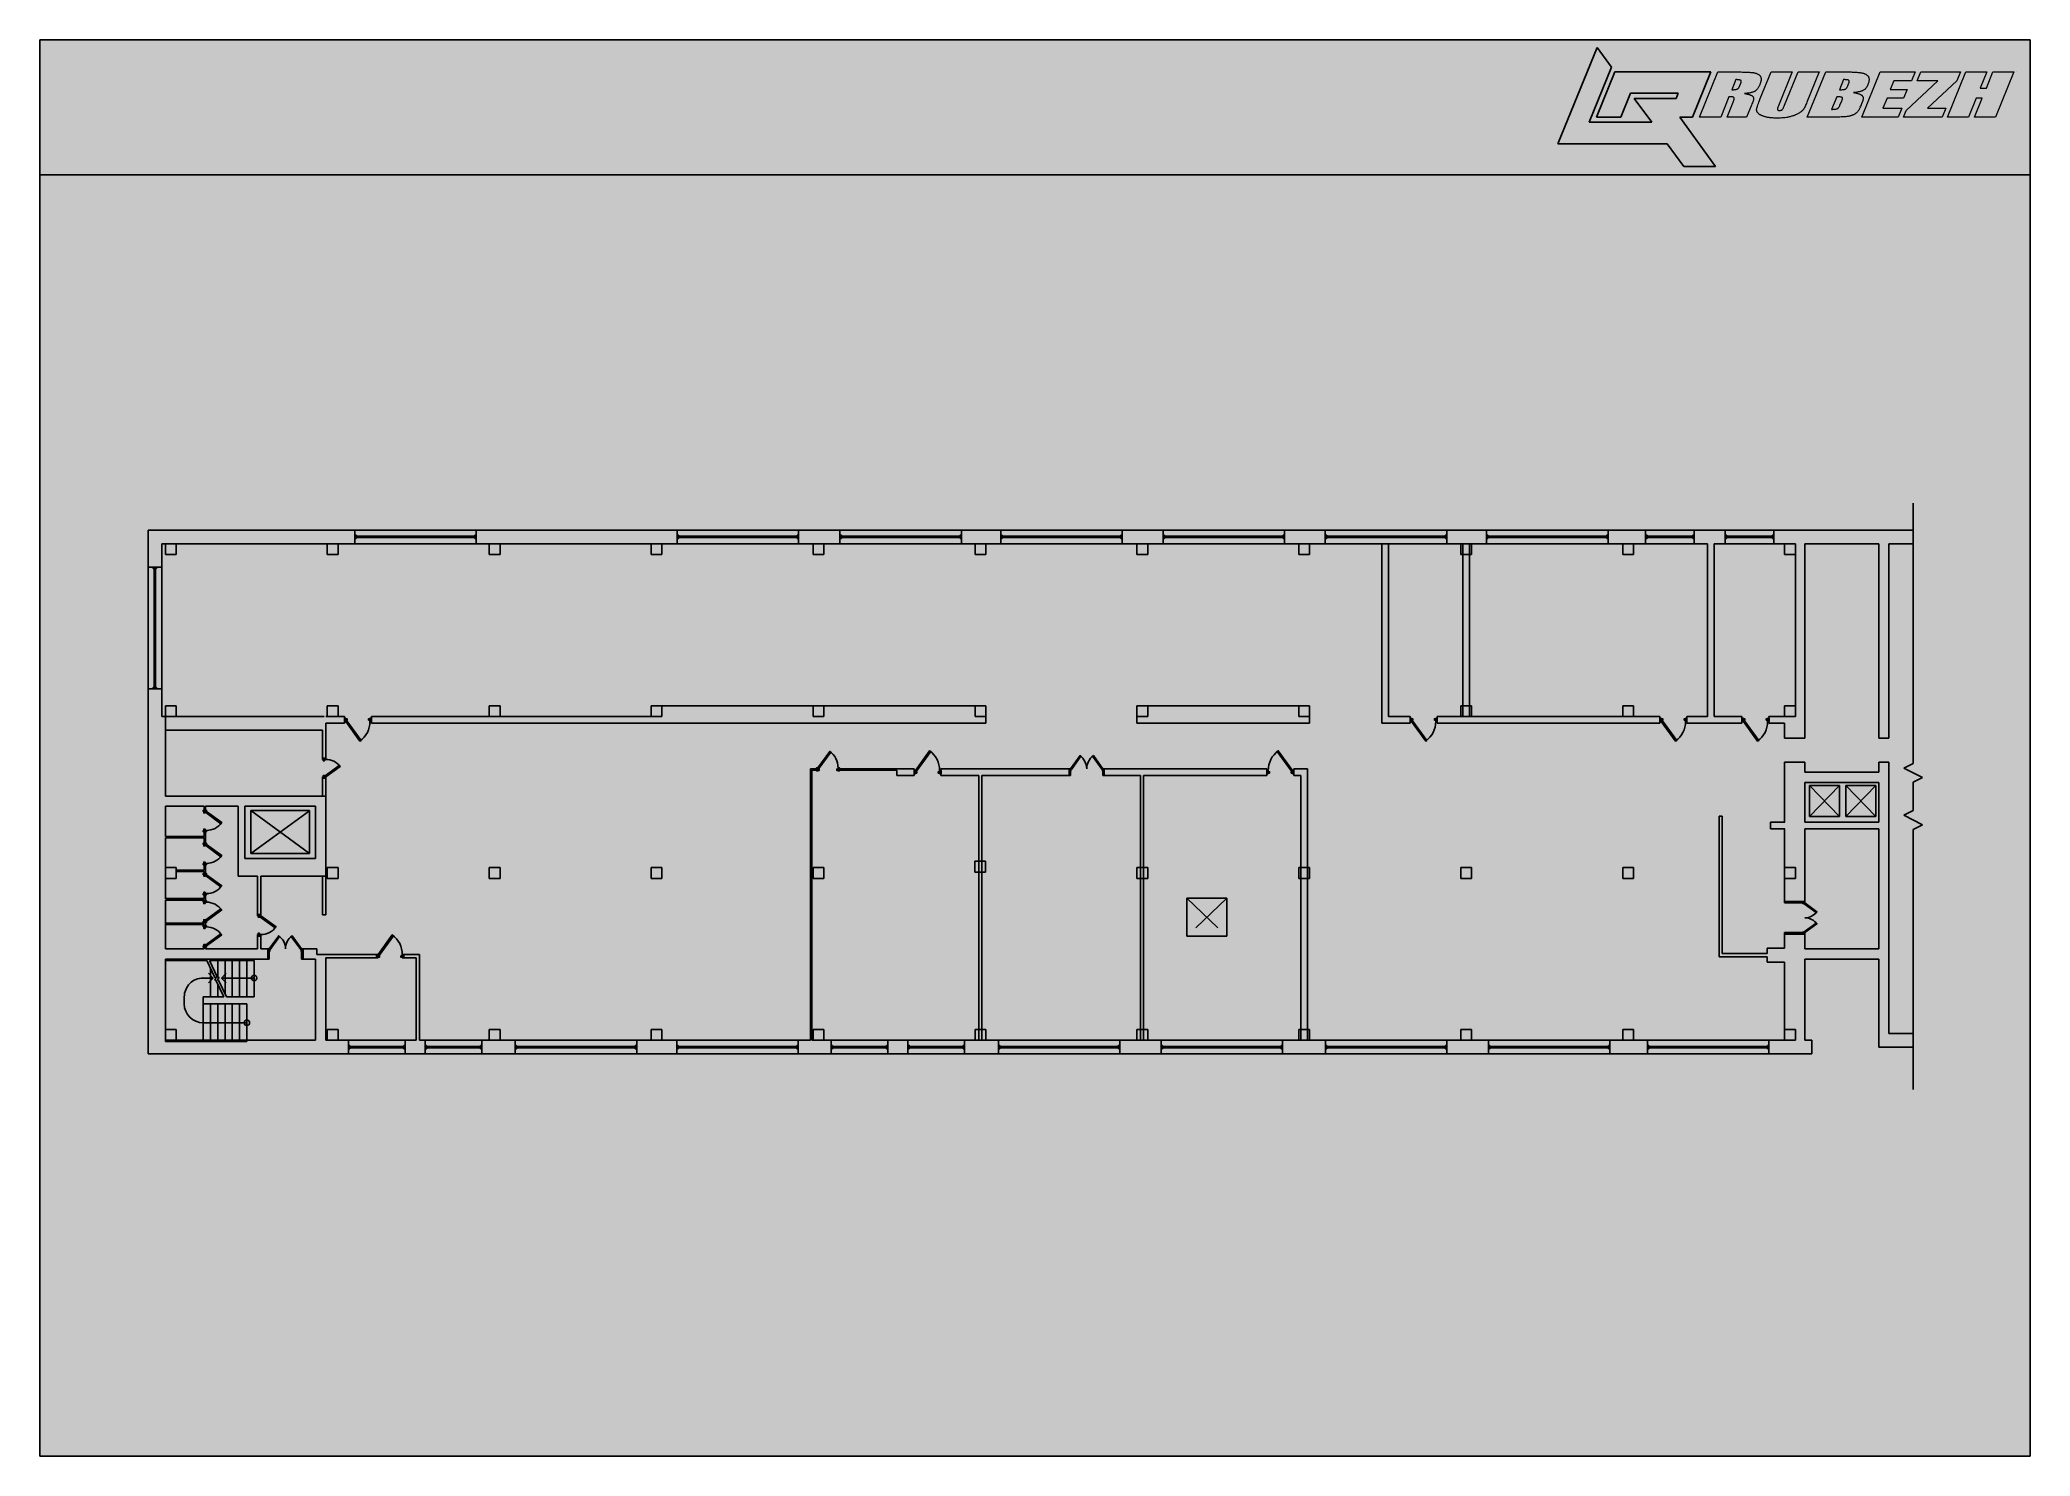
# Model space of a CAD drawing. Header units: millimetres. Extents: x 683 to 978, y 1655 to 1865.
import ezdxf

# ---------------------------------------------------------------- set-up
doc = ezdxf.new("R2010")
doc.units = ezdxf.units.MM
doc.linetypes.add('HIDDEN', pattern=[9.525, 6.35, -3.175])
doc.layers.add('Планировка', color=7, linetype='Continuous')

# ---------------------------------------------------------------- blocks, each defined once
blk = doc.blocks.new('*U145')
at = {"layer": 'Планировка', "color": 251, "linetype": 'Continuous', "lineweight": -3}
for p, q in [((9817, 120), (3, 120)), ((3, 0), (9817, 0))]:
    blk.add_line(p, q, dxfattribs=at)
blk = doc.blocks.new('*U146')
at = {"layer": 'Планировка', "color": 251, "linetype": 'Continuous', "lineweight": -3}
for p, q in [((0, 315, -1000), (1800, 315, -1000)), ((100, 85, -1000), (100, 35, -1000)), ((100, 60, -1000), (1700, 60, -1000)), ((1700, 85, -1000), (1700, 35, -1000)), ((0, -195, -1000), (1800, -195, -1000))]:
    blk.add_line(p, q, dxfattribs=at)
at = {"layer": 'Планировка', "color": 251, "linetype": 'Continuous', "lineweight": -3, "elevation": -1000}
for points in [[(50, 0), (0, 0), (0, 120), (50, 120)], [(50, 85), (50, 35), (1750, 35), (1750, 85)], [(1750, 0), (1800, 0), (1800, 120), (1750, 120)]]:
    blk.add_lwpolyline(points, close=True, dxfattribs=at)
blk = doc.blocks.new('*U147')
at = {"layer": 'Планировка', "color": 251, "linetype": 'Continuous', "lineweight": -3}
for p, q in [((0, 250), (0, 0)), ((528, 250), (0, 250)), ((0, 0), (528, 0)), ((4013, 250), (1278, 250)), ((1278, 0), (4013, 0))]:
    blk.add_line(p, q, dxfattribs=at)
blk = doc.blocks.new('*U148')
at = {"layer": 'Планировка', "color": 251, "linetype": 'Continuous', "lineweight": -3}
for points in [[(50, 120), (90, 91), (619, 819), (579, 848)], [(50, 0), (0, 0), (0, 120), (50, 120)], [(50, 20), (100, 20), (100, 70), (50, 70)], [(950, 20), (900, 20), (900, 70), (950, 70)], [(950, 0), (1000, 0), (1000, 120), (950, 120)]]:
    blk.add_lwpolyline(points, close=True, dxfattribs=at)
at = {"layer": 'Планировка', "color": 251, "linetype": 'Continuous', "lineweight": -3, "extrusion": (0, 0, -1)}
blk.add_arc((-50, 120), 900, 126, 180, dxfattribs=at)
blk = doc.blocks.new('*U149')
at = {"layer": 'Планировка', "color": 251, "linetype": 'Continuous', "lineweight": -3}
for p, q in [((3110, 0), (375, 0)), ((375, -380), (3110, -380))]:
    blk.add_line(p, q, dxfattribs=at)
blk = doc.blocks.new('*U150')
at = {"layer": 'Планировка', "color": 251, "linetype": 'Continuous', "lineweight": -3}
for p, q in [((6650, 125), (250, 125)), ((250, -125), (6650, -125))]:
    blk.add_line(p, q, dxfattribs=at)
blk = doc.blocks.new('*U151')
at = {"layer": 'Планировка', "color": 251, "linetype": 'Continuous', "lineweight": -3}
for p, q in [((0, 315, -1500), (4500, 315, -1500)), ((100, 85, -1500), (100, 35, -1500)), ((100, 60, -1500), (4400, 60, -1500)), ((4400, 85, -1500), (4400, 35, -1500)), ((0, -195, -1500), (4500, -195, -1500))]:
    blk.add_line(p, q, dxfattribs=at)
at = {"layer": 'Планировка', "color": 251, "linetype": 'Continuous', "lineweight": -3, "elevation": -1500}
for points in [[(50, 0), (0, 0), (0, 120), (50, 120)], [(50, 85), (50, 35), (4450, 35), (4450, 85)], [(4450, 0), (4500, 0), (4500, 120), (4450, 120)]]:
    blk.add_lwpolyline(points, close=True, dxfattribs=at)
blk = doc.blocks.new('*U152')
at = {"layer": 'Планировка', "color": 251, "linetype": 'Continuous', "lineweight": -3}
for p, q in [((6450, 125), (-200, 125)), ((50, -125), (6450, -125))]:
    blk.add_line(p, q, dxfattribs=at)
blk = doc.blocks.new('*U153')
at = {"layer": 'Планировка', "color": 251, "linetype": 'Continuous', "lineweight": -3}
for p, q in [((0, 315, -1500), (4500, 315, -1500)), ((100, 85, -1500), (100, 35, -1500)), ((100, 60, -1500), (4400, 60, -1500)), ((4400, 85, -1500), (4400, 35, -1500)), ((0, -195, -1500), (4500, -195, -1500))]:
    blk.add_line(p, q, dxfattribs=at)
at = {"layer": 'Планировка', "color": 251, "linetype": 'Continuous', "lineweight": -3, "elevation": -1500}
for points in [[(50, 0), (0, 0), (0, 120), (50, 120)], [(50, 85), (50, 35), (4450, 35), (4450, 85)], [(4450, 0), (4500, 0), (4500, 120), (4450, 120)]]:
    blk.add_lwpolyline(points, close=True, dxfattribs=at)
blk = doc.blocks.new('*U154')
at = {"layer": 'Планировка', "color": 251, "linetype": 'Continuous', "lineweight": -3}
for p, q in [((6450, 125), (50, 125)), ((50, -125), (6450, -125))]:
    blk.add_line(p, q, dxfattribs=at)
blk = doc.blocks.new('*U155')
at = {"layer": 'Планировка', "color": 251, "linetype": 'Continuous', "lineweight": -3}
for points in [[(50, 120), (90, 91), (619, 819), (579, 848)], [(50, 0), (0, 0), (0, 120), (50, 120)], [(50, 20), (100, 20), (100, 70), (50, 70)], [(950, 20), (900, 20), (900, 70), (950, 70)], [(950, 0), (1000, 0), (1000, 120), (950, 120)]]:
    blk.add_lwpolyline(points, close=True, dxfattribs=at)
at = {"layer": 'Планировка', "color": 251, "linetype": 'Continuous', "lineweight": -3, "extrusion": (0, 0, -1)}
blk.add_arc((-50, 120), 900, 126, 180, dxfattribs=at)
blk = doc.blocks.new('*U156')
at = {"layer": 'Планировка', "color": 251, "linetype": 'Continuous', "lineweight": -3}
for points in [[(50, 0), (0, 0), (0, 250), (50, 250)], [(50, 250), (82, 226), (435, 712), (403, 735)], [(50, 160), (65, 160), (65, 210), (50, 210)], [(1250, 250), (1218, 226), (865, 712), (897, 735)], [(1250, 160), (1235, 160), (1235, 210), (1250, 210)], [(1250, 0), (1300, 0), (1300, 250), (1250, 250)]]:
    blk.add_lwpolyline(points, close=True, dxfattribs=at)
blk.add_arc((50, 250), 600, 0, 54, dxfattribs=at)
at = {"layer": 'Планировка', "color": 251, "linetype": 'Continuous', "lineweight": -3, "extrusion": (0, 0, -1)}
blk.add_arc((-1250, 250), 600, 0, 54, dxfattribs=at)
blk = doc.blocks.new('*U157')
at = {"layer": 'Планировка', "color": 251, "linetype": 'Continuous', "lineweight": -3}
for p, q in [((0, 650), (0, 0)), ((6400, 650), (0, 650)), ((0, 0), (6400, 0)), ((6400, 0), (6400, 650))]:
    blk.add_line(p, q, dxfattribs=at)
blk = doc.blocks.new('*U158')
at = {"layer": 'Планировка', "color": 251, "linetype": 'Continuous', "lineweight": -3}
for p, q in [((0, 315, -1500), (4500, 315, -1500)), ((100, 85, -1500), (100, 35, -1500)), ((100, 60, -1500), (4400, 60, -1500)), ((4400, 85, -1500), (4400, 35, -1500)), ((0, -195, -1500), (4500, -195, -1500))]:
    blk.add_line(p, q, dxfattribs=at)
at = {"layer": 'Планировка', "color": 251, "linetype": 'Continuous', "lineweight": -3, "elevation": -1500}
for points in [[(50, 0), (0, 0), (0, 120), (50, 120)], [(50, 85), (50, 35), (4450, 35), (4450, 85)], [(4450, 0), (4500, 0), (4500, 120), (4450, 120)]]:
    blk.add_lwpolyline(points, close=True, dxfattribs=at)
blk = doc.blocks.new('*U159')
at = {"layer": 'Планировка', "color": 251, "linetype": 'Continuous', "lineweight": -3}
for p, q in [((0, 315, -1000), (1800, 315, -1000)), ((100, 85, -1000), (100, 35, -1000)), ((100, 60, -1000), (1700, 60, -1000)), ((1700, 85, -1000), (1700, 35, -1000)), ((0, -195, -1000), (1800, -195, -1000))]:
    blk.add_line(p, q, dxfattribs=at)
at = {"layer": 'Планировка', "color": 251, "linetype": 'Continuous', "lineweight": -3, "elevation": -1000}
for points in [[(50, 0), (0, 0), (0, 120), (50, 120)], [(50, 85), (50, 35), (1750, 35), (1750, 85)], [(1750, 0), (1800, 0), (1800, 120), (1750, 120)]]:
    blk.add_lwpolyline(points, close=True, dxfattribs=at)
blk = doc.blocks.new('*U160')
at = {"layer": 'Планировка', "color": 251, "linetype": 'Continuous', "lineweight": -3}
for points in [[(50, 120), (90, 91), (619, 819), (579, 848)], [(50, 0), (0, 0), (0, 120), (50, 120)], [(50, 20), (100, 20), (100, 70), (50, 70)], [(950, 20), (900, 20), (900, 70), (950, 70)], [(950, 0), (1000, 0), (1000, 120), (950, 120)]]:
    blk.add_lwpolyline(points, close=True, dxfattribs=at)
at = {"layer": 'Планировка', "color": 251, "linetype": 'Continuous', "lineweight": -3, "extrusion": (0, 0, -1)}
blk.add_arc((-50, 120), 900, 126, 180, dxfattribs=at)
blk = doc.blocks.new('*U161')
at = {"layer": 'Планировка', "color": 251, "linetype": 'Continuous', "lineweight": -3}
for p, q in [((6400, 0), (0, 0)), ((0, -350), (6400, -350))]:
    blk.add_line(p, q, dxfattribs=at)
blk = doc.blocks.new('*U162')
at = {"layer": 'Планировка', "color": 251, "linetype": 'Continuous', "lineweight": -3}
for p, q in [((923, 0), (125, 0)), ((923, -250), (923, 0)), ((1923, 0), (1923, -250)), ((2875, 0), (1923, 0)), ((10180, 0), (3125, 0)), ((10180, -250), (10180, 0)), ((11180, 0), (11180, -250)), ((11940, 0), (11180, 0)), ((13219, 0), (12190, 0)), ((13219, -250), (13219, 0)), ((14219, 0), (14219, -250)), ((15200, 0), (14219, 0)), ((-125, -250), (923, -250)), ((1923, -250), (3000, -250)), ((3000, -250), (10180, -250)), ((11180, -250), (12065, -250)), ((12065, -250), (13219, -250)), ((14219, -250), (14800, -250))]:
    blk.add_line(p, q, dxfattribs=at)
blk = doc.blocks.new('*U163')
at = {"layer": 'Планировка', "color": 251, "linetype": 'Continuous', "lineweight": -3}
for p, q in [((1028, 510), (375, 510)), ((375, 0), (1028, 0)), ((1028, 315), (1028, 510)), ((1028, 0), (1028, 195))]:
    blk.add_line(p, q, dxfattribs=at)
blk = doc.blocks.new('*U164')
at = {"layer": 'Планировка', "color": 251, "linetype": 'Continuous', "lineweight": -3}
for p, q in [((1278, 255), (380, 255)), ((1278, -255), (1278, 255)), ((0, -255), (1278, -255))]:
    blk.add_line(p, q, dxfattribs=at)
blk = doc.blocks.new('*U165')
at = {"layer": 'Планировка', "color": 251, "linetype": 'Continuous', "lineweight": -3}
for points in [[(50, 0), (0, 0), (0, 750), (50, 750)], [(50, 750), (82, 726), (406, 1171), (373, 1195)], [(1150, 750), (1118, 726), (794, 1171), (827, 1195)], [(1150, 0), (1200, 0), (1200, 750), (1150, 750)], [(50, 660), (65, 660), (65, 710), (50, 710)], [(1150, 660), (1135, 660), (1135, 710), (1150, 710)]]:
    blk.add_lwpolyline(points, close=True, dxfattribs=at)
at = {"layer": 'Планировка', "color": 251, "linetype": 'Continuous', "lineweight": -3, "extrusion": (1.15442e-18, 0, -1)}
blk.add_arc((-50, 750), 550, 126, 180, dxfattribs=at)
at = {"layer": 'Планировка', "color": 251, "linetype": 'Continuous', "lineweight": -3}
blk.add_arc((1150, 750), 550, 126, 180, dxfattribs=at)
blk = doc.blocks.new('*U166')
at = {"layer": 'Планировка', "color": 251, "linetype": 'Continuous', "lineweight": -3}
for p, q in [((3110, 190), (375, 190)), ((375, -190), (3110, -190))]:
    blk.add_line(p, q, dxfattribs=at)
blk = doc.blocks.new('*U167')
at = {"layer": 'Планировка', "color": 251, "linetype": 'Continuous', "lineweight": -3}
for p, q in [((1780, 60), (0, 60)), ((0, -60), (1660, -60))]:
    blk.add_line(p, q, dxfattribs=at)
blk = doc.blocks.new('*U168')
at = {"layer": 'Планировка', "color": 251, "linetype": 'Continuous', "lineweight": -3}
for p, q in [((0, 315, -1500), (4500, 315, -1500)), ((100, 85, -1500), (100, 35, -1500)), ((100, 60, -1500), (4400, 60, -1500)), ((4400, 85, -1500), (4400, 35, -1500)), ((0, -195, -1500), (4500, -195, -1500))]:
    blk.add_line(p, q, dxfattribs=at)
at = {"layer": 'Планировка', "color": 251, "linetype": 'Continuous', "lineweight": -3, "elevation": -1500}
for points in [[(50, 0), (0, 0), (0, 120), (50, 120)], [(50, 85), (50, 35), (4450, 35), (4450, 85)], [(4450, 0), (4500, 0), (4500, 120), (4450, 120)]]:
    blk.add_lwpolyline(points, close=True, dxfattribs=at)
blk = doc.blocks.new('*U169')
at = {"layer": 'Планировка', "color": 251, "linetype": 'Continuous', "lineweight": -3}
for p, q in [((0, 315, -1500), (4500, 315, -1500)), ((100, 85, -1500), (100, 35, -1500)), ((100, 60, -1500), (4400, 60, -1500)), ((4400, 85, -1500), (4400, 35, -1500)), ((0, -195, -1500), (4500, -195, -1500))]:
    blk.add_line(p, q, dxfattribs=at)
at = {"layer": 'Планировка', "color": 251, "linetype": 'Continuous', "lineweight": -3, "elevation": -1500}
for points in [[(50, 0), (0, 0), (0, 120), (50, 120)], [(50, 85), (50, 35), (4450, 35), (4450, 85)], [(4450, 0), (4500, 0), (4500, 120), (4450, 120)]]:
    blk.add_lwpolyline(points, close=True, dxfattribs=at)
blk = doc.blocks.new('*U170')
at = {"layer": 'Планировка', "color": 251, "linetype": 'Continuous', "lineweight": -3}
for p, q in [((0, 315, -1500), (4500, 315, -1500)), ((100, 85, -1500), (100, 35, -1500)), ((100, 60, -1500), (4400, 60, -1500)), ((4400, 85, -1500), (4400, 35, -1500)), ((0, -195, -1500), (4500, -195, -1500))]:
    blk.add_line(p, q, dxfattribs=at)
at = {"layer": 'Планировка', "color": 251, "linetype": 'Continuous', "lineweight": -3, "elevation": -1500}
for points in [[(50, 0), (0, 0), (0, 120), (50, 120)], [(50, 85), (50, 35), (4450, 35), (4450, 85)], [(4450, 0), (4500, 0), (4500, 120), (4450, 120)]]:
    blk.add_lwpolyline(points, close=True, dxfattribs=at)
blk = doc.blocks.new('*U171')
at = {"layer": 'Планировка', "color": 251, "linetype": 'Continuous', "lineweight": -3}
for p, q in [((0, 315, -1500), (4500, 315, -1500)), ((100, 85, -1500), (100, 35, -1500)), ((100, 60, -1500), (4400, 60, -1500)), ((4400, 85, -1500), (4400, 35, -1500)), ((0, -195, -1500), (4500, -195, -1500))]:
    blk.add_line(p, q, dxfattribs=at)
at = {"layer": 'Планировка', "color": 251, "linetype": 'Continuous', "lineweight": -3, "elevation": -1500}
for points in [[(50, 0), (0, 0), (0, 120), (50, 120)], [(50, 85), (50, 35), (4450, 35), (4450, 85)], [(4450, 0), (4500, 0), (4500, 120), (4450, 120)]]:
    blk.add_lwpolyline(points, close=True, dxfattribs=at)
blk = doc.blocks.new('*U172')
at = {"layer": 'Планировка', "color": 251, "linetype": 'Continuous', "lineweight": -3}
for p, q in [((0, 0), (0, -380)), ((7203, 0), (0, 0)), ((0, -380), (7203, -380))]:
    blk.add_line(p, q, dxfattribs=at)
blk = doc.blocks.new('*U173')
at = {"layer": 'Планировка', "color": 251, "linetype": 'Continuous', "lineweight": -3}
for p, q in [((3010, 0), (-255, 0)), ((7832, 0), (3390, 0)), ((9557, 0), (8082, 0)), ((10304, 0), (9937, 0)), ((10304, -380), (10304, 0)), ((255, -380), (3200, -380)), ((3200, -380), (7832, -380)), ((7832, -380), (9937, -380)), ((9937, -380), (10304, -380))]:
    blk.add_line(p, q, dxfattribs=at)
blk = doc.blocks.new('*U174')
at = {"layer": 'Планировка', "color": 251, "linetype": 'Continuous', "lineweight": -3}
for p, q in [((5148, 60), (-60, 60)), ((5148, -60), (5148, 60)), ((60, -60), (5148, -60))]:
    blk.add_line(p, q, dxfattribs=at)
blk = doc.blocks.new('*U175')
at = {"layer": 'Планировка', "color": 251, "linetype": 'Continuous', "lineweight": -3}
for p, q in [((9841, 120), (27, 120)), ((27, 0), (9841, 0))]:
    blk.add_line(p, q, dxfattribs=at)
blk = doc.blocks.new('*U176')
at = {"layer": 'Планировка', "color": 251, "linetype": 'Continuous', "lineweight": -3}
for p, q in [((9839, 125), (-225, 125)), ((25, -125), (9839, -125))]:
    blk.add_line(p, q, dxfattribs=at)
blk = doc.blocks.new('*U177')
at = {"layer": 'Планировка', "color": 251, "linetype": 'Continuous', "lineweight": -3}
for p, q in [((0, 375), (0, -375)), ((553, 375), (0, 375)), ((0, -375), (803, -375))]:
    blk.add_line(p, q, dxfattribs=at)
blk = doc.blocks.new('*U178')
at = {"layer": 'Планировка', "color": 251, "linetype": 'Continuous', "lineweight": -3}
for p, q in [((3207, 375), (310, 375)), ((4245, 375), (3717, 375)), ((4245, -375), (4245, 375)), ((5445, 375), (5445, -375)), ((8142, 375), (5445, 375)), ((10247, 375), (8392, 375)), ((10614, 375), (10247, 375)), ((10614, -375), (10614, 375)), ((310, -375), (3320, -375)), ((3700, -375), (4245, -375)), ((5445, -375), (8142, -375)), ((8392, -375), (9867, -375)), ((10247, -375), (10614, -375))]:
    blk.add_line(p, q, dxfattribs=at)
blk = doc.blocks.new('*U179')
at = {"layer": 'Планировка', "color": 251, "linetype": 'Continuous', "lineweight": -3}
for p, q in [((0, 315, -1500), (4500, 315, -1500)), ((100, 85, -1500), (100, 35, -1500)), ((100, 60, -1500), (4400, 60, -1500)), ((4400, 85, -1500), (4400, 35, -1500)), ((0, -195, -1500), (4500, -195, -1500))]:
    blk.add_line(p, q, dxfattribs=at)
at = {"layer": 'Планировка', "color": 251, "linetype": 'Continuous', "lineweight": -3, "elevation": -1500}
for points in [[(50, 0), (0, 0), (0, 120), (50, 120)], [(50, 85), (50, 35), (4450, 35), (4450, 85)], [(4450, 0), (4500, 0), (4500, 120), (4450, 120)]]:
    blk.add_lwpolyline(points, close=True, dxfattribs=at)
blk = doc.blocks.new('*U180')
at = {"layer": 'Планировка', "color": 251, "linetype": 'Continuous', "lineweight": -3}
for points in [[(50, 120), (90, 91), (619, 819), (579, 848)], [(50, 0), (0, 0), (0, 120), (50, 120)], [(50, 20), (100, 20), (100, 70), (50, 70)], [(950, 20), (900, 20), (900, 70), (950, 70)], [(950, 0), (1000, 0), (1000, 120), (950, 120)]]:
    blk.add_lwpolyline(points, close=True, dxfattribs=at)
blk.add_arc((50, 120), 900, 0, 54, dxfattribs=at)
blk = doc.blocks.new('*U181')
at = {"layer": 'Планировка', "color": 251, "linetype": 'Continuous', "lineweight": -3}
for points in [[(50, 0), (0, 0), (0, 120), (50, 120)], [(50, 120), (90, 91), (531, 697), (491, 727)], [(50, 20), (100, 20), (100, 70), (50, 70)], [(800, 20), (750, 20), (750, 70), (800, 70)], [(800, 0), (850, 0), (850, 120), (800, 120)]]:
    blk.add_lwpolyline(points, close=True, dxfattribs=at)
blk.add_arc((50, 120), 750, 0, 54, dxfattribs=at)
blk = doc.blocks.new('*U182')
at = {"layer": 'Планировка', "color": 251, "linetype": 'Continuous', "lineweight": -3}
for p, q in [((220, 0), (0, 0)), ((220, -50), (220, 0)), ((1070, 0), (1070, -50)), ((3197, 0), (1070, 0)), ((50, -50), (220, -50)), ((1070, -50), (3197, -50))]:
    blk.add_line(p, q, dxfattribs=at)
blk = doc.blocks.new('*U183')
at = {"layer": 'Планировка', "color": 251, "linetype": 'Continuous', "lineweight": -3}
for p, q in [((0, 315, -1500), (4500, 315, -1500)), ((100, 85, -1500), (100, 35, -1500)), ((100, 60, -1500), (4400, 60, -1500)), ((4400, 85, -1500), (4400, 35, -1500)), ((0, -195, -1500), (4500, -195, -1500))]:
    blk.add_line(p, q, dxfattribs=at)
at = {"layer": 'Планировка', "color": 251, "linetype": 'Continuous', "lineweight": -3, "elevation": -1500}
for points in [[(50, 0), (0, 0), (0, 120), (50, 120)], [(50, 85), (50, 35), (4450, 35), (4450, 85)], [(4450, 0), (4500, 0), (4500, 120), (4450, 120)]]:
    blk.add_lwpolyline(points, close=True, dxfattribs=at)
blk = doc.blocks.new('*U184')
at = {"layer": 'Планировка', "color": 251, "linetype": 'Continuous', "lineweight": -3}
for p, q in [((12000, 650), (0, 650)), ((0, 650), (0, 250)), ((0, 0), (12000, 0)), ((12000, 0), (12000, 650))]:
    blk.add_line(p, q, dxfattribs=at)
blk = doc.blocks.new('*U185')
at = {"layer": 'Планировка', "color": 251, "linetype": 'Continuous', "lineweight": -3}
for points in [[(50, 120), (90, 91), (619, 819), (579, 848)], [(50, 0), (0, 0), (0, 120), (50, 120)], [(50, 20), (100, 20), (100, 70), (50, 70)], [(950, 20), (900, 20), (900, 70), (950, 70)], [(950, 0), (1000, 0), (1000, 120), (950, 120)]]:
    blk.add_lwpolyline(points, close=True, dxfattribs=at)
at = {"layer": 'Планировка', "color": 251, "linetype": 'Continuous', "lineweight": -3, "extrusion": (0, 0, -1)}
blk.add_arc((-50, 120), 900, 126, 180, dxfattribs=at)
blk = doc.blocks.new('*U186')
at = {"layer": 'Планировка', "color": 251, "linetype": 'Continuous', "lineweight": -3}
for points in [[(50, 0), (0, 0), (0, 120), (50, 120)], [(50, 120), (90, 91), (473, 616), (432, 646)], [(50, 20), (100, 20), (100, 70), (50, 70)], [(700, 20), (650, 20), (650, 70), (700, 70)], [(700, 0), (750, 0), (750, 120), (700, 120)]]:
    blk.add_lwpolyline(points, close=True, dxfattribs=at)
at = {"layer": 'Планировка', "color": 251, "linetype": 'Continuous', "lineweight": -3, "extrusion": (0, 0, -1)}
blk.add_arc((-50, 120), 650, 126, 180, dxfattribs=at)
blk = doc.blocks.new('*U187')
at = {"layer": 'Планировка', "color": 251, "linetype": 'Continuous', "lineweight": -3}
for p, q in [((0, 60), (0, -60)), ((658, 60), (0, 60)), ((658, -60), (658, 60)), ((1408, 60), (1408, -60)), ((2440, 60), (1408, 60)), ((0, -60), (658, -60)), ((1408, -60), (2700, -60))]:
    blk.add_line(p, q, dxfattribs=at)
blk = doc.blocks.new('*U188')
at = {"layer": 'Планировка', "color": 251, "linetype": 'Continuous', "lineweight": -3}
for points in [[(50, 0), (0, 0), (0, 120), (50, 120)], [(50, 120), (90, 91), (502, 657), (461, 686)], [(50, 20), (100, 20), (100, 70), (50, 70)], [(750, 20), (700, 20), (700, 70), (750, 70)], [(750, 0), (800, 0), (800, 120), (750, 120)]]:
    blk.add_lwpolyline(points, close=True, dxfattribs=at)
blk.add_arc((50, 120), 700, 0, 54, dxfattribs=at)
blk = doc.blocks.new('*U189')
at = {"layer": 'Планировка', "color": 251, "linetype": 'Continuous', "lineweight": -3}
for p, q in [((1491, 0), (54, 0)), ((54, -50), (1491, -50))]:
    blk.add_line(p, q, dxfattribs=at)
blk = doc.blocks.new('*U190')
at = {"layer": 'Планировка', "color": 251, "linetype": 'Continuous', "lineweight": -3}
for p, q in [((0, 510), (0, 0)), ((5885, 510), (0, 510)), ((0, 0), (5825, 0))]:
    blk.add_line(p, q, dxfattribs=at)
blk = doc.blocks.new('*U191')
at = {"layer": 'Планировка', "color": 251, "linetype": 'Continuous', "lineweight": -3}
for p, q in [((2624, 190), (0, 190)), ((4079, 190), (2874, 190)), ((5566, 190), (4129, 190)), ((-380, -190), (2749, -190)), ((2749, -190), (4129, -190)), ((4129, -190), (5566, -190))]:
    blk.add_line(p, q, dxfattribs=at)
blk = doc.blocks.new('*U192')
at = {"layer": 'Планировка', "color": 251, "linetype": 'Continuous', "lineweight": -3}
for p, q in [((0, 315, -1500), (4500, 315, -1500)), ((100, 85, -1500), (100, 35, -1500)), ((100, 60, -1500), (4400, 60, -1500)), ((4400, 85, -1500), (4400, 35, -1500)), ((0, -195, -1500), (4500, -195, -1500))]:
    blk.add_line(p, q, dxfattribs=at)
at = {"layer": 'Планировка', "color": 251, "linetype": 'Continuous', "lineweight": -3, "elevation": -1500}
for points in [[(50, 0), (0, 0), (0, 120), (50, 120)], [(50, 85), (50, 35), (4450, 35), (4450, 85)], [(4450, 0), (4500, 0), (4500, 120), (4450, 120)]]:
    blk.add_lwpolyline(points, close=True, dxfattribs=at)
blk = doc.blocks.new('*U193')
at = {"layer": 'Планировка', "color": 251, "linetype": 'Continuous', "lineweight": -3}
for p, q in [((1126, 255), (255, 255)), ((1126, -255), (1126, 255)), ((5626, 255), (5626, -255)), ((6655, 255), (5626, 255)), ((-255, -255), (1126, -255)), ((5626, -255), (6655, -255)), ((6655, -255), (6655, -252))]:
    blk.add_line(p, q, dxfattribs=at)
blk = doc.blocks.new('*U194')
at = {"layer": 'Планировка', "color": 251, "linetype": 'Continuous', "lineweight": -3}
for p, q in [((0, 315, -1500), (4500, 315, -1500)), ((100, 85, -1500), (100, 35, -1500)), ((100, 60, -1500), (4400, 60, -1500)), ((4400, 85, -1500), (4400, 35, -1500)), ((0, -195, -1500), (4500, -195, -1500))]:
    blk.add_line(p, q, dxfattribs=at)
at = {"layer": 'Планировка', "color": 251, "linetype": 'Continuous', "lineweight": -3, "elevation": -1500}
for points in [[(50, 0), (0, 0), (0, 120), (50, 120)], [(50, 85), (50, 35), (4450, 35), (4450, 85)], [(4450, 0), (4500, 0), (4500, 120), (4450, 120)]]:
    blk.add_lwpolyline(points, close=True, dxfattribs=at)
blk = doc.blocks.new('*U195')
at = {"layer": 'Планировка', "color": 251, "linetype": 'Continuous', "lineweight": -3}
for p, q in [((686, 250), (0, 250)), ((0, 0), (686, 0)), ((686, 0), (686, 250)), ((1686, 250), (1686, 0)), ((12454, 250), (1686, 250)), ((1686, 0), (12454, 0))]:
    blk.add_line(p, q, dxfattribs=at)
blk = doc.blocks.new('*U196')
at = {"layer": 'Планировка', "color": 251, "linetype": 'Continuous', "lineweight": -3}
for p, q in [((0, 315, -1500), (2100, 315, -1500)), ((100, 85, -1500), (100, 35, -1500)), ((100, 60, -1500), (2000, 60, -1500)), ((2000, 85, -1500), (2000, 35, -1500)), ((0, -195, -1500), (2100, -195, -1500))]:
    blk.add_line(p, q, dxfattribs=at)
at = {"layer": 'Планировка', "color": 251, "linetype": 'Continuous', "lineweight": -3, "elevation": -1500}
for points in [[(50, 0), (0, 0), (0, 120), (50, 120)], [(50, 85), (50, 35), (2050, 35), (2050, 85)], [(2050, 0), (2100, 0), (2100, 120), (2050, 120)]]:
    blk.add_lwpolyline(points, close=True, dxfattribs=at)
blk = doc.blocks.new('*U197')
at = {"layer": 'Планировка', "color": 251, "linetype": 'Continuous', "lineweight": -3}
for p, q in [((0, 315, -1500), (2100, 315, -1500)), ((100, 85, -1500), (100, 35, -1500)), ((100, 60, -1500), (2000, 60, -1500)), ((2000, 85, -1500), (2000, 35, -1500)), ((0, -195, -1500), (2100, -195, -1500))]:
    blk.add_line(p, q, dxfattribs=at)
at = {"layer": 'Планировка', "color": 251, "linetype": 'Continuous', "lineweight": -3, "elevation": -1500}
for points in [[(50, 0), (0, 0), (0, 120), (50, 120)], [(50, 85), (50, 35), (2050, 35), (2050, 85)], [(2050, 0), (2100, 0), (2100, 120), (2050, 120)]]:
    blk.add_lwpolyline(points, close=True, dxfattribs=at)
blk = doc.blocks.new('*U198')
at = {"layer": 'Планировка', "color": 251, "linetype": 'Continuous', "lineweight": -3}
for p, q in [((0, 315, -1500), (4500, 315, -1500)), ((100, 85, -1500), (100, 35, -1500)), ((100, 60, -1500), (4400, 60, -1500)), ((4400, 85, -1500), (4400, 35, -1500)), ((0, -195, -1500), (4500, -195, -1500))]:
    blk.add_line(p, q, dxfattribs=at)
at = {"layer": 'Планировка', "color": 251, "linetype": 'Continuous', "lineweight": -3, "elevation": -1500}
for points in [[(50, 0), (0, 0), (0, 120), (50, 120)], [(50, 85), (50, 35), (4450, 35), (4450, 85)], [(4450, 0), (4500, 0), (4500, 120), (4450, 120)]]:
    blk.add_lwpolyline(points, close=True, dxfattribs=at)
blk = doc.blocks.new('*U199')
at = {"layer": 'Планировка', "color": 251, "linetype": 'Continuous', "lineweight": -3}
for p, q in [((0, 315, -1500), (4500, 315, -1500)), ((100, 85, -1500), (100, 35, -1500)), ((100, 60, -1500), (4400, 60, -1500)), ((4400, 85, -1500), (4400, 35, -1500)), ((0, -195, -1500), (4500, -195, -1500))]:
    blk.add_line(p, q, dxfattribs=at)
at = {"layer": 'Планировка', "color": 251, "linetype": 'Continuous', "lineweight": -3, "elevation": -1500}
for points in [[(50, 0), (0, 0), (0, 120), (50, 120)], [(50, 85), (50, 35), (4450, 35), (4450, 85)], [(4450, 0), (4500, 0), (4500, 120), (4450, 120)]]:
    blk.add_lwpolyline(points, close=True, dxfattribs=at)
blk = doc.blocks.new('*U200')
at = {"layer": 'Планировка', "color": 251, "linetype": 'Continuous', "lineweight": -3}
for p, q in [((0, 0), (0, -120)), ((1438, 0), (0, 0)), ((1438, -120), (1438, 0)), ((0, -120), (1438, -120))]:
    blk.add_line(p, q, dxfattribs=at)
blk = doc.blocks.new('*U201')
at = {"layer": 'Планировка', "color": 251, "linetype": 'Continuous', "lineweight": -3}
for points in [[(50, 120), (90, 91), (619, 819), (579, 848)], [(50, 0), (0, 0), (0, 120), (50, 120)], [(50, 20), (100, 20), (100, 70), (50, 70)], [(950, 20), (900, 20), (900, 70), (950, 70)], [(950, 0), (1000, 0), (1000, 120), (950, 120)]]:
    blk.add_lwpolyline(points, close=True, dxfattribs=at)
blk.add_arc((50, 120), 900, 0, 54, dxfattribs=at)
blk = doc.blocks.new('*U202')
at = {"layer": 'Планировка', "color": 251, "linetype": 'Continuous', "lineweight": -3}
for p, q in [((1974, 0), (-242, 0)), ((1974, -120), (1974, 0)), ((2974, 0), (2974, -120)), ((3556, 0), (2974, 0)), ((92, -120), (1974, -120)), ((2974, -120), (3436, -120))]:
    blk.add_line(p, q, dxfattribs=at)
blk = doc.blocks.new('*U203')
at = {"layer": 'Планировка', "color": 251, "linetype": 'Continuous', "lineweight": -3}
for points in [[(50, 0), (0, 0), (0, 120), (50, 120)], [(50, 120), (90, 91), (502, 657), (461, 686)], [(50, 20), (100, 20), (100, 70), (50, 70)], [(750, 20), (700, 20), (700, 70), (750, 70)], [(750, 0), (800, 0), (800, 120), (750, 120)]]:
    blk.add_lwpolyline(points, close=True, dxfattribs=at)
at = {"layer": 'Планировка', "color": 251, "linetype": 'Continuous', "lineweight": -3, "extrusion": (0, 0, -1)}
blk.add_arc((-50, 120), 700, 126, 180, dxfattribs=at)
blk = doc.blocks.new('*U204')
at = {"layer": 'Планировка', "color": 251, "linetype": 'Continuous', "lineweight": -3}
for points in [[(50, 0), (0, 0), (0, 120), (50, 120)], [(50, 120), (90, 91), (502, 657), (461, 686)], [(50, 20), (100, 20), (100, 70), (50, 70)], [(750, 20), (700, 20), (700, 70), (750, 70)], [(750, 0), (800, 0), (800, 120), (750, 120)]]:
    blk.add_lwpolyline(points, close=True, dxfattribs=at)
blk.add_arc((50, 120), 700, 0, 54, dxfattribs=at)
blk = doc.blocks.new('*U205')
at = {"layer": 'Планировка', "color": 251, "linetype": 'Continuous', "lineweight": -3}
for p, q in [((1437, 0), (0, 0)), ((1437, -50), (1437, 0)), ((0, -50), (1437, -50))]:
    blk.add_line(p, q, dxfattribs=at)
blk = doc.blocks.new('*U206')
at = {"layer": 'Планировка', "color": 251, "linetype": 'Continuous', "lineweight": -3}
for p, q in [((1449, 0), (12, 0)), ((12, -50), (1449, -50))]:
    blk.add_line(p, q, dxfattribs=at)
blk = doc.blocks.new('*U207')
at = {"layer": 'Планировка', "color": 251, "linetype": 'Continuous', "lineweight": -3}
for p, q in [((0, 0), (0, -50)), ((1000, 0), (0, 0)), ((0, -50), (1000, -50))]:
    blk.add_line(p, q, dxfattribs=at)
blk = doc.blocks.new('*U208')
at = {"layer": 'Планировка', "color": 251, "linetype": 'Continuous', "lineweight": -3}
for points in [[(50, 0), (0, 0), (0, 120), (50, 120)], [(50, 120), (90, 91), (502, 657), (461, 686)], [(50, 20), (100, 20), (100, 70), (50, 70)], [(750, 20), (700, 20), (700, 70), (750, 70)], [(750, 0), (800, 0), (800, 120), (750, 120)]]:
    blk.add_lwpolyline(points, close=True, dxfattribs=at)
blk.add_arc((50, 120), 700, 0, 54, dxfattribs=at)
blk = doc.blocks.new('*U209')
at = {"layer": 'Планировка', "color": 251, "linetype": 'Continuous', "lineweight": -3}
for points in [[(50, 0), (0, 0), (0, 120), (50, 120)], [(50, 120), (90, 91), (502, 657), (461, 686)], [(50, 20), (100, 20), (100, 70), (50, 70)], [(750, 20), (700, 20), (700, 70), (750, 70)], [(750, 0), (800, 0), (800, 120), (750, 120)]]:
    blk.add_lwpolyline(points, close=True, dxfattribs=at)
at = {"layer": 'Планировка', "color": 251, "linetype": 'Continuous', "lineweight": -3, "extrusion": (0, 0, -1)}
blk.add_arc((-50, 120), 700, 126, 180, dxfattribs=at)
blk = doc.blocks.new('*U210')
at = {"layer": 'Планировка', "color": 251, "linetype": 'Continuous', "lineweight": -3}
for p, q in [((1972, 0), (551, 0)), ((1972, -120), (1972, 0)), ((2772, 0), (2772, -120)), ((3252, 0), (2772, 0)), ((551, -120), (1972, -120)), ((2772, -120), (3252, -120))]:
    blk.add_line(p, q, dxfattribs=at)
blk = doc.blocks.new('*U211')
at = {"layer": 'Планировка', "color": 251, "linetype": 'Continuous', "lineweight": -3}
for points in [[(50, 380), (82, 356), (435, 842), (403, 865)], [(1250, 380), (1218, 356), (865, 842), (897, 865)], [(50, 0), (0, 0), (0, 380), (50, 380)], [(50, 290), (65, 290), (65, 340), (50, 340)], [(1250, 290), (1235, 290), (1235, 340), (1250, 340)], [(1250, 0), (1300, 0), (1300, 380), (1250, 380)]]:
    blk.add_lwpolyline(points, close=True, dxfattribs=at)
at = {"layer": 'Планировка', "color": 251, "linetype": 'Continuous', "lineweight": -3, "extrusion": (0, 0, -1)}
blk.add_arc((-50, 380), 600, 126, 180, dxfattribs=at)
at = {"layer": 'Планировка', "color": 251, "linetype": 'Continuous', "lineweight": -3}
blk.add_arc((1250, 380), 600, 126, 180, dxfattribs=at)
blk = doc.blocks.new('*U212')
at = {"layer": 'Планировка', "color": 251, "linetype": 'Continuous', "lineweight": -3}
for p, q in [((0, 18), (0, -190)), ((514, 190), (46, 190)), ((514, -190), (514, 190)), ((1814, 190), (1814, -190)), ((2078, 190), (1814, 190)), ((4175, 190), (2078, 190)), ((5612, 190), (4175, 190)), ((0, -190), (514, -190)), ((1814, -190), (2078, -190)), ((2198, -190), (4125, -190)), ((4175, -190), (5612, -190))]:
    blk.add_line(p, q, dxfattribs=at)
blk = doc.blocks.new('*U213')
at = {"layer": 'Планировка', "color": 251, "linetype": 'Continuous', "lineweight": -3}
for p, q in [((637, 325), (45, 325)), ((2669, 325), (637, 325)), ((-205, -325), (517, -325)), ((637, -325), (3049, -325))]:
    blk.add_line(p, q, dxfattribs=at)
blk = doc.blocks.new('*U214')
at = {"layer": 'Планировка', "color": 251, "linetype": 'Continuous', "lineweight": -3}
for p, q in [((0, 315, -1500), (2100, 315, -1500)), ((100, 85, -1500), (100, 35, -1500)), ((100, 60, -1500), (2000, 60, -1500)), ((2000, 85, -1500), (2000, 35, -1500)), ((0, -195, -1500), (2100, -195, -1500))]:
    blk.add_line(p, q, dxfattribs=at)
at = {"layer": 'Планировка', "color": 251, "linetype": 'Continuous', "lineweight": -3, "elevation": -1500}
for points in [[(50, 0), (0, 0), (0, 120), (50, 120)], [(50, 85), (50, 35), (2050, 35), (2050, 85)], [(2050, 0), (2100, 0), (2100, 120), (2050, 120)]]:
    blk.add_lwpolyline(points, close=True, dxfattribs=at)
blk = doc.blocks.new('_Open90')
at = {"color": 0, "linetype": 'ByBlock', "lineweight": -2}
for p, q in [((0, 0), (-1, 0)), ((-0.5, 0.5), (0, 0)), ((0, 0), (-0.5, -0.5))]:
    blk.add_line(p, q, dxfattribs=at)
blk = doc.blocks.new('*U215')
at = {"layer": 'Планировка', "color": 251, "linetype": 'Continuous', "lineweight": -3}
for p, q in [((1890, 1658), (270, 1658)), ((270, 1658), (270, 258)), ((3290, 1658), (1890, 1658)), ((3290, -1345), (3290, 1658)), ((1890, 958), (270, 958)), ((0, 0), (0, -1345)), ((1024, 0), (0, 0)), ((270, 258), (1890, 258)), ((1316, -627), (1024, 0)), ((1124, 0), (1416, -627)), ((1890, 0), (1124, 0)), ((1350, 0), (1350, -486)), ((1620, 0), (1620, -1065)), ((1890, 258), (1890, 0)), ((2590, 129), (2590, 258)), ((2590, 0), (2590, 129)), ((1302, -716), (1337, -672)), ((1358, -718), (1302, -716)), ((1372, -629), (1316, -627)), ((1337, -672), (1372, -629)), ((1350, -628), (1350, -656)), ((1651, -1345), (1358, -718)), ((1437, -672), (1402, -716)), ((1402, -716), (1458, -718)), ((1416, -627), (1472, -629)), ((1472, -629), (1437, -672)), ((1458, -718), (1751, -1345)), ((1515, -700), (1890, -700)), ((0, -1345), (1651, -1345)), ((1751, -1345), (1890, -1345)), ((1890, -1345), (3290, -1345))]:
    blk.add_line(p, q, dxfattribs=at)
at = {"layer": 'Планировка', "color": 251, "linetype": 'Continuous', "lineweight": -3, "extrusion": (-1, 0, 0)}
for points, elevation in [([(-258, 0), (-1658, 0)], -270), ([(-258, 0), (-1658, 0)], -540), ([(-258, 0), (-1658, 0)], -810), ([(-258, 0), (-1658, 0)], -1080), ([(-258, 0), (-1658, 0)], -1350), ([(-258, 0), (-1658, 0)], -1620), ([(-258, 0), (-1658, 0)], -1890), ([(0, 0), (1345, 0)], -270), ([(0, 0), (1345, 0)], -540), ([(0, 0), (1345, 0)], -810), ([(718, 0), (1345, 0)], -1350), ([(1279, 0), (1345, 0)], -1620)]:
    blk.add_lwpolyline(points, dxfattribs=dict(at, elevation=elevation))
blk.add_lwpolyline([(0, 0), (1345, 0)], dxfattribs=at)
at = {"layer": 'Планировка', "color": 251, "linetype": 'Continuous', "lineweight": -3, "extrusion": (0, -1, -1.22461e-16), "elevation": 700}
blk.add_lwpolyline([(0, 0), (1215, 0)], dxfattribs=at)
at = {"layer": 'Планировка', "color": 251, "linetype": 'Continuous', "lineweight": -3, "extrusion": (0, -2.44921e-16, -1)}
blk.add_lwpolyline([(-1080, -121), (-1080, -1345)], dxfattribs=at)
at = {"layer": 'Планировка', "color": 251, "linetype": 'Continuous', "lineweight": -3}
blk.add_circle((270, 958), 100, dxfattribs=at)
for centre, radius, start, end in [((1890, 258), 700, 0, 90), ((1890, 0), 700, 270, 0), ((0, -700), 100, 0, 180), ((0, -700), 100, 180, 0)]:
    blk.add_arc(centre, radius, start, end, dxfattribs=at)
at = {"layer": 'Планировка', "color": 251, "linetype": 'Continuous', "lineweight": -3, "xscale": 350, "yscale": 350, "zscale": 350}
blk.add_blockref('_Open90', (1215, -700), dxfattribs=at)
at = {"layer": 'Планировка', "color": 251, "linetype": 'Continuous', "lineweight": -3, "xscale": 350, "yscale": 350, "zscale": 350, "rotation": 180}
blk.add_blockref('_Open90', (1515, -700), dxfattribs=at)
blk = doc.blocks.new('*U216')
at = {"layer": 'Планировка', "color": 251, "linetype": 'Continuous', "lineweight": -3}
for p, q in [((3175, 0), (0, 0)), ((120, -120), (3175, -120))]:
    blk.add_line(p, q, dxfattribs=at)
blk = doc.blocks.new('*U217')
at = {"layer": 'Планировка', "color": 251, "linetype": 'Continuous', "lineweight": -3}
for p, q in [((3258, 0), (255, 0)), ((255, -380), (3310, -380))]:
    blk.add_line(p, q, dxfattribs=at)
blk = doc.blocks.new('*U218')
at = {"layer": 'Планировка', "color": 251, "linetype": 'Continuous', "lineweight": -3}
for p, q in [((0, 315, -1500), (2100, 315, -1500)), ((100, 85, -1500), (100, 35, -1500)), ((100, 60, -1500), (2000, 60, -1500)), ((2000, 85, -1500), (2000, 35, -1500)), ((0, -195, -1500), (2100, -195, -1500))]:
    blk.add_line(p, q, dxfattribs=at)
at = {"layer": 'Планировка', "color": 251, "linetype": 'Continuous', "lineweight": -3, "elevation": -1500}
for points in [[(50, 0), (0, 0), (0, 120), (50, 120)], [(50, 85), (50, 35), (2050, 35), (2050, 85)], [(2050, 0), (2100, 0), (2100, 120), (2050, 120)]]:
    blk.add_lwpolyline(points, close=True, dxfattribs=at)
blk = doc.blocks.new('*U219')
at = {"layer": 'Планировка', "color": 251, "linetype": 'Continuous', "lineweight": -3}
for points in [[(50, 0), (0, 0), (0, 120), (50, 120)], [(50, 120), (90, 91), (502, 657), (461, 686)], [(50, 20), (100, 20), (100, 70), (50, 70)], [(750, 20), (700, 20), (700, 70), (750, 70)], [(750, 0), (800, 0), (800, 120), (750, 120)]]:
    blk.add_lwpolyline(points, close=True, dxfattribs=at)
blk.add_arc((50, 120), 700, 0, 54, dxfattribs=at)
blk = doc.blocks.new('*U220')
at = {"layer": 'Планировка', "color": 251, "linetype": 'Continuous', "lineweight": -3}
for p, q in [((2776, 380), (-190, 380)), ((190, 0), (2126, 0))]:
    blk.add_line(p, q, dxfattribs=at)
blk = doc.blocks.new('*U221')
at = {"layer": 'Планировка', "color": 251, "linetype": 'Continuous', "lineweight": -3}
for p, q in [((253, 0), (190, 0)), ((253, -50), (253, 0)), ((1053, 0), (1053, -50)), ((1097, 0), (1053, 0)), ((1173, 0), (1147, 0)), ((1173, -50), (1173, 0)), ((1973, 0), (1973, -50)), ((2004, 0), (1973, 0)), ((2191, 0), (2054, 0)), ((2191, -50), (2191, 0)), ((2991, 0), (2991, -50)), ((3056, 0), (2991, 0)), ((3311, 0), (3106, 0)), ((3311, -50), (3311, 0)), ((4111, 0), (4111, -50)), ((4311, 0), (4111, 0)), ((4534, 0), (4361, 0)), ((4534, -50), (4534, 0)), ((5334, 0), (5334, -50)), ((5477, 0), (5334, 0)), ((190, -50), (253, -50)), ((1053, -50), (1097, -50)), ((1097, -50), (1173, -50)), ((1973, -50), (2054, -50)), ((2054, -50), (2191, -50)), ((2991, -50), (3106, -50)), ((3106, -50), (3311, -50)), ((4111, -50), (4361, -50)), ((4361, -50), (4534, -50)), ((5334, -50), (5477, -50))]:
    blk.add_line(p, q, dxfattribs=at)
blk = doc.blocks.new('*U222')
at = {"layer": 'Планировка', "color": 251, "linetype": 'Continuous', "lineweight": -3}
for p, q in [((10324, 0), (260, 0)), ((260, -50), (10274, -50))]:
    blk.add_line(p, q, dxfattribs=at)
blk = doc.blocks.new('*U223')
at = {"layer": 'Планировка', "color": 251, "linetype": 'Continuous', "lineweight": -3}
for p, q in [((3448, 320), (-255, 320)), ((4545, 320), (3448, 320)), ((5502, 320), (4545, 320)), ((7809, 320), (5502, 320)), ((9115, 320), (7809, 320)), ((11745, 320), (9115, 320)), ((12255, 320), (11745, 320)), ((255, -320), (3258, -320)), ((3638, -320), (4545, -320)), ((4595, -320), (5452, -320)), ((5502, -320), (7759, -320)), ((7809, -320), (8925, -320)), ((9305, -320), (11745, -320)), ((12255, -320), (12255, -187))]:
    blk.add_line(p, q, dxfattribs=at)
blk = doc.blocks.new('*U224')
at = {"layer": 'Планировка', "color": 251, "linetype": 'Continuous', "lineweight": -3}
for p, q in [((2035, 125), (-551, 125)), ((99, -125), (2035, -125))]:
    blk.add_line(p, q, dxfattribs=at)
blk = doc.blocks.new('*U225')
at = {"layer": 'Планировка', "color": 251, "linetype": 'Continuous', "lineweight": -3}
for p, q in [((0, 315, -1500), (4500, 315, -1500)), ((100, 85, -1500), (100, 35, -1500)), ((100, 60, -1500), (4400, 60, -1500)), ((4400, 85, -1500), (4400, 35, -1500)), ((0, -195, -1500), (4500, -195, -1500))]:
    blk.add_line(p, q, dxfattribs=at)
at = {"layer": 'Планировка', "color": 251, "linetype": 'Continuous', "lineweight": -3, "elevation": -1500}
for points in [[(50, 0), (0, 0), (0, 120), (50, 120)], [(50, 85), (50, 35), (4450, 35), (4450, 85)], [(4450, 0), (4500, 0), (4500, 120), (4450, 120)]]:
    blk.add_lwpolyline(points, close=True, dxfattribs=at)
blk = doc.blocks.new('*U226')
at = {"layer": 'Планировка', "color": 251, "linetype": 'Continuous', "lineweight": -3}
for p, q in [((0, 315, -1500), (4500, 315, -1500)), ((100, 85, -1500), (100, 35, -1500)), ((100, 60, -1500), (4400, 60, -1500)), ((4400, 85, -1500), (4400, 35, -1500)), ((0, -195, -1500), (4500, -195, -1500))]:
    blk.add_line(p, q, dxfattribs=at)
at = {"layer": 'Планировка', "color": 251, "linetype": 'Continuous', "lineweight": -3, "elevation": -1500}
for points in [[(50, 0), (0, 0), (0, 120), (50, 120)], [(50, 85), (50, 35), (4450, 35), (4450, 85)], [(4450, 0), (4500, 0), (4500, 120), (4450, 120)]]:
    blk.add_lwpolyline(points, close=True, dxfattribs=at)
blk = doc.blocks.new('*U227')
at = {"layer": 'Планировка', "color": 251, "linetype": 'Continuous', "lineweight": -3}
for p, q in [((0, 255), (0, -255)), ((898, 255), (0, 255)), ((4013, 255), (1278, 255)), ((5166, 255), (4363, 255)), ((5166, -255), (5166, 255)), ((6966, 255), (6966, -255)), ((7373, 255), (6966, 255)), ((8114, 255), (7623, 255)), ((8114, -255), (8114, 255)), ((9914, 255), (9914, -255)), ((11306, 255), (9914, 255)), ((11306, -255), (11306, 255)), ((15806, 255), (15806, -255)), ((16438, 255), (15806, 255)), ((17282, 255), (16688, 255)), ((17282, -255), (17282, 255)), ((21782, 255), (21782, -255)), ((23296, 255), (21782, 255)), ((23296, -255), (23296, 255)), ((27796, 255), (27796, -255)), ((29309, 255), (27796, 255)), ((29309, -255), (29309, 255)), ((33809, 255), (33809, -255)), ((35267, 255), (33809, 255)), ((35267, -255), (35267, 255)), ((39767, 255), (39767, -255)), ((41298, 255), (39767, 255)), ((41298, -255), (41298, 255)), ((45798, 255), (45798, -255)), ((53242, 255), (45798, 255)), ((53242, -255), (53242, 255)), ((57742, 255), (57742, -255)), ((64895, 255), (57742, 255)), ((0, -255), (1278, -255)), ((1278, -255), (4363, -255)), ((4363, -255), (5166, -255)), ((6966, -255), (7498, -255)), ((7498, -255), (8114, -255)), ((9914, -255), (11306, -255)), ((15806, -255), (16563, -255)), ((16563, -255), (17282, -255)), ((21782, -255), (23296, -255)), ((27796, -255), (29309, -255)), ((33809, -255), (35267, -255)), ((39767, -255), (41298, -255)), ((45798, -255), (53242, -255)), ((57742, -255), (65405, -255))]:
    blk.add_line(p, q, dxfattribs=at)
blk = doc.blocks.new('*U228')
at = {"layer": 'Планировка', "color": 251, "linetype": 'Continuous', "lineweight": -3}
for p, q in [((637, 125), (0, 125)), ((0, 75), (0, -125)), ((637, -125), (637, 125)), ((1637, 125), (1637, -125)), ((3155, 125), (1637, 125)), ((6383, 125), (3155, 125)), ((6383, -125), (6383, 125)), ((7683, 125), (7683, -125)), ((9144, 125), (7683, 125)), ((13711, 125), (9144, 125)), ((13711, -125), (13711, 125)), ((14711, 125), (14711, -125)), ((15222, 125), (14711, 125)), ((0, -125), (637, -125)), ((1637, -125), (3035, -125)), ((3155, -125), (6383, -125)), ((7683, -125), (9024, -125)), ((9144, -125), (13711, -125)), ((14711, -125), (14972, -125))]:
    blk.add_line(p, q, dxfattribs=at)
blk = doc.blocks.new('*U229')
at = {"layer": 'Планировка', "color": 251, "linetype": 'Continuous', "lineweight": -3}
for p, q in [((5886, 255), (320, 255)), ((7098, 255), (6266, 255)), ((7098, -255), (7098, 255)), ((9198, 255), (9198, -255)), ((9610, 255), (9198, 255)), ((9946, 255), (9730, 255)), ((9946, -255), (9946, 255)), ((12046, 255), (12046, -255)), ((13282, 255), (12046, 255)), ((13282, -255), (13282, 255)), ((17782, 255), (17782, -255)), ((19269, 255), (17782, 255)), ((19269, -255), (19269, 255)), ((23769, 255), (23769, -255)), ((24225, 255), (23769, 255)), ((24986, 255), (24275, 255)), ((24986, -255), (24986, 255)), ((27086, 255), (27086, -255)), ((27833, 255), (27086, 255)), ((27833, -255), (27833, 255)), ((29933, 255), (29933, -255)), ((30457, 255), (29933, 255)), ((31183, 255), (30577, 255)), ((31183, -255), (31183, 255)), ((35683, 255), (35683, -255)), ((36446, 255), (35683, 255)), ((37210, 255), (36566, 255)), ((37210, -255), (37210, 255)), ((41710, 255), (41710, -255)), ((42394, 255), (41710, 255)), ((43300, 255), (42644, 255)), ((43300, -255), (43300, 255)), ((47800, 255), (47800, -255)), ((49345, 255), (47800, 255)), ((49345, -255), (49345, 255)), ((53845, 255), (53845, -255)), ((55235, 255), (53845, 255)), ((55235, -255), (55235, 255)), ((59735, 255), (59735, -255)), ((60319, 255), (59735, 255)), ((61319, 255), (61069, 255)), ((61319, -255), (61319, 255)), ((-320, -255), (5886, -255)), ((5886, -255), (7098, -255)), ((9198, -255), (9730, -255)), ((9730, -255), (9946, -255)), ((12046, -255), (13282, -255)), ((17782, -255), (19269, -255)), ((23769, -255), (24225, -255)), ((24225, -255), (24986, -255)), ((27086, -255), (27833, -255)), ((29933, -255), (30577, -255)), ((30577, -255), (31183, -255)), ((35683, -255), (36566, -255)), ((36566, -255), (37210, -255)), ((41710, -255), (42519, -255)), ((42519, -255), (43300, -255)), ((47800, -255), (49345, -255)), ((53845, -255), (55235, -255)), ((59735, -255), (60694, -255)), ((60694, -255), (61319, -255))]:
    blk.add_line(p, q, dxfattribs=at)
blk = doc.blocks.new('*U230')
at = {"layer": 'Планировка', "color": 251, "linetype": 'Continuous', "lineweight": -3}
for points in [[(50, 120), (90, 91), (619, 819), (579, 848)], [(50, 0), (0, 0), (0, 120), (50, 120)], [(50, 20), (100, 20), (100, 70), (50, 70)], [(950, 20), (900, 20), (900, 70), (950, 70)], [(950, 0), (1000, 0), (1000, 120), (950, 120)]]:
    blk.add_lwpolyline(points, close=True, dxfattribs=at)
at = {"layer": 'Планировка', "color": 251, "linetype": 'Continuous', "lineweight": -3, "extrusion": (0, 0, -1)}
blk.add_arc((-50, 120), 900, 126, 180, dxfattribs=at)

msp = doc.modelspace()

# ---------------------------------------------------------------- hatches: boundary and pattern name
h = msp.add_hatch(color=255)
h.dxf.hatch_style = 1
h.paths.add_polyline_path([(683.41, 1864.78), (683.41, 1844.78), (978.41, 1844.78), (978.41, 1864.78)])
h = msp.add_hatch(color=150)
h.dxf.hatch_style = 1
h.paths.add_polyline_path([(916.36, 1860.71), (914.21, 1863.65), (908.38, 1849.36), (924.63, 1849.37), (927.09, 1845.99), (931.78, 1845.99), (926.46, 1853.32), (928.35, 1853.32), (931.06, 1860.02), (916.87, 1860.02), (914.14, 1853.33), (917.72, 1853.33), (919.16, 1856.86), (926.26, 1856.86), (925.94, 1856.09), (919.74, 1856.09), (922.31, 1852.55), (913.03, 1852.55)])
h.paths.add_polyline_path([(937.36, 1855.79), (937.3, 1855.6), (937.24, 1855.45), (937.17, 1855.28), (937.09, 1855.08), (936.38, 1853.31), (933.48, 1853.31), (934.39, 1855.54), (934.44, 1855.67), (934.5, 1855.85), (934.52, 1855.93), (934.53, 1855.98), (934.53, 1856.02), (934.54, 1856.09), (934.53, 1856.12), (934.53, 1856.15), (934.53, 1856.17), (934.52, 1856.19), (934.51, 1856.21), (934.49, 1856.23), (934.45, 1856.25), (934.4, 1856.27), (934.32, 1856.3), (934.27, 1856.31), (934.17, 1856.32), (934.06, 1856.33), (933.92, 1856.34), (933.77, 1856.34), (932.54, 1853.31), (929.42, 1853.31), (932.14, 1860.01), (934.35, 1860.01), (934.62, 1860.01), (934.88, 1860.01), (935.12, 1860.01), (935.36, 1860.01), (935.58, 1860.01), (935.79, 1860), (936, 1860), (936.19, 1859.99), (936.36, 1859.98), (936.53, 1859.98), (936.69, 1859.97), (936.94, 1859.95), (937.08, 1859.94), (937.24, 1859.93), (937.51, 1859.89), (937.71, 1859.83), (937.79, 1859.81), (937.9, 1859.77), (938, 1859.72), (938.07, 1859.68), (938.24, 1859.56), (938.4, 1859.4), (938.44, 1859.33), (938.46, 1859.3), (938.49, 1859.24), (938.52, 1859.11), (938.54, 1858.91), (938.52, 1858.72), (938.47, 1858.52), (938.43, 1858.39), (938.39, 1858.29), (938.36, 1858.19), (938.29, 1858.03), (938.23, 1857.91), (938.19, 1857.83), (938.14, 1857.75), (938.1, 1857.67), (938.05, 1857.6), (938, 1857.53), (937.95, 1857.47), (937.9, 1857.41), (937.85, 1857.35), (937.8, 1857.3), (937.67, 1857.19), (937.56, 1857.12), (937.42, 1857.05), (937.27, 1857), (937.08, 1856.94), (936.91, 1856.9), (936.78, 1856.88), (936.59, 1856.86), (936.34, 1856.83), (936.09, 1856.81), (936.26, 1856.79), (936.46, 1856.75), (936.59, 1856.72), (936.83, 1856.65), (937.03, 1856.58), (937.15, 1856.5), (937.26, 1856.39), (937.39, 1856.23), (937.43, 1856.08), (937.41, 1855.96)])
h.paths.add_polyline_path([(934.19, 1857.38), (934.8, 1858.87), (934.93, 1858.87), (935.04, 1858.86), (935.19, 1858.86), (935.35, 1858.83), (935.42, 1858.8), (935.51, 1858.78), (935.59, 1858.67), (935.59, 1858.55), (935.57, 1858.46), (935.56, 1858.43), (935.54, 1858.39), (935.53, 1858.35), (935.38, 1857.98), (935.33, 1857.87), (935.28, 1857.79), (935.24, 1857.71), (935.15, 1857.58), (935.03, 1857.49), (934.92, 1857.45), (934.76, 1857.41), (934.6, 1857.39), (934.44, 1857.38), (934.32, 1857.38)], flags=16)
h.paths.add_polyline_path([(935.05, 1857.5), (935.1, 1857.54), (935.16, 1857.6), (935.2, 1857.65), (935.23, 1857.7), (935.19, 1857.63), (935.13, 1857.57), (935.07, 1857.51)], flags=0)
h.paths.add_polyline_path([(935.59, 1858.58), (935.58, 1858.53), (935.58, 1858.56), (935.59, 1858.64), (935.58, 1858.67), (935.58, 1858.64)], flags=16)
h.paths.add_polyline_path([(937.41, 1856.16), (937.4, 1856.17), (937.42, 1856.13), (937.42, 1856.07)], flags=17)
h.paths.add_polyline_path([(937.97, 1854.87), (938.05, 1855.11), (938.12, 1855.31), (938.21, 1855.53), (938.3, 1855.78), (938.41, 1856.05), (940.02, 1860.01), (943.15, 1860.01), (941.1, 1854.99), (941.06, 1854.88), (941.03, 1854.79), (941, 1854.7), (940.98, 1854.63), (940.96, 1854.56), (940.95, 1854.51), (940.95, 1854.44), (940.98, 1854.38), (940.99, 1854.37), (941.02, 1854.35), (941.03, 1854.34), (941.05, 1854.34), (941.09, 1854.32), (941.13, 1854.31), (941.19, 1854.31), (941.32, 1854.31), (941.38, 1854.31), (941.44, 1854.32), (941.5, 1854.34), (941.55, 1854.36), (941.6, 1854.38), (941.6, 1854.39), (941.68, 1854.44), (941.71, 1854.48), (941.75, 1854.53), (941.79, 1854.59), (941.83, 1854.67), (941.87, 1854.75), (941.92, 1854.85), (941.97, 1854.95), (942.02, 1855.07), (944.02, 1860.01), (947.15, 1860.01), (945.33, 1855.54), (945.25, 1855.35), (945.13, 1855.06), (945, 1854.79), (944.87, 1854.57), (944.78, 1854.43), (944.69, 1854.32), (944.63, 1854.27), (944.54, 1854.18), (944.45, 1854.11), (944.33, 1854.02), (944.16, 1853.91), (943.96, 1853.8), (943.82, 1853.72), (943.72, 1853.68), (943.6, 1853.62), (943.36, 1853.53), (943.23, 1853.49), (943.1, 1853.44), (942.96, 1853.41), (942.86, 1853.38), (942.77, 1853.36), (942.61, 1853.32), (942.47, 1853.3), (942.28, 1853.27), (942.06, 1853.23), (941.84, 1853.21), (941.62, 1853.19), (941.39, 1853.18), (941.16, 1853.17), (940.83, 1853.17), (940.53, 1853.18), (940.4, 1853.18), (940.28, 1853.19), (940.16, 1853.2), (940.04, 1853.21), (939.83, 1853.23), (939.71, 1853.25), (939.51, 1853.28), (939.33, 1853.32), (939.15, 1853.36), (938.97, 1853.41), (938.85, 1853.45), (938.75, 1853.48), (938.62, 1853.53), (938.55, 1853.57), (938.4, 1853.64), (938.24, 1853.74), (938.14, 1853.83), (938.09, 1853.89), (938.02, 1853.97), (937.97, 1854.05), (937.92, 1854.14), (937.9, 1854.21), (937.87, 1854.31), (937.86, 1854.46), (937.9, 1854.63)])
h.paths.add_polyline_path([(953.49, 1856.52), (953.45, 1856.56), (953.4, 1856.59), (953.35, 1856.63), (953.29, 1856.66), (953.22, 1856.69), (953.15, 1856.72), (953.07, 1856.75), (952.99, 1856.78), (952.9, 1856.81), (952.8, 1856.83), (952.7, 1856.86), (952.6, 1856.88), (952.48, 1856.9), (952.36, 1856.92), (952.24, 1856.94), (952.48, 1856.97), (952.71, 1857), (952.82, 1857.02), (952.92, 1857.04), (953.02, 1857.06), (953.11, 1857.08), (953.2, 1857.11), (953.28, 1857.13), (953.36, 1857.16), (953.44, 1857.18), (953.5, 1857.21), (953.57, 1857.23), (953.63, 1857.26), (953.73, 1857.32), (953.83, 1857.39), (953.88, 1857.43), (953.93, 1857.47), (953.97, 1857.51), (954.06, 1857.61), (954.14, 1857.73), (954.24, 1857.89), (954.25, 1857.9), (954.31, 1858.04), (954.34, 1858.11), (954.38, 1858.21), (954.42, 1858.32), (954.45, 1858.42), (954.48, 1858.51), (954.5, 1858.61), (954.52, 1858.69), (954.53, 1858.78), (954.53, 1858.86), (954.53, 1858.93), (954.53, 1859.01), (954.52, 1859.07), (954.5, 1859.14), (954.49, 1859.17), (954.46, 1859.26), (954.44, 1859.29), (954.39, 1859.37), (954.35, 1859.42), (954.31, 1859.46), (954.26, 1859.5), (954.21, 1859.55), (954.16, 1859.59), (954.11, 1859.62), (954.05, 1859.66), (953.98, 1859.69), (953.92, 1859.72), (953.85, 1859.75), (953.78, 1859.78), (953.71, 1859.81), (953.63, 1859.83), (953.55, 1859.85), (953.38, 1859.88), (953.29, 1859.9), (953.19, 1859.92), (953.09, 1859.93), (952.98, 1859.94), (952.86, 1859.95), (952.74, 1859.96), (952.62, 1859.97), (952.48, 1859.98), (952.34, 1859.99), (952.2, 1860), (952.05, 1860), (951.89, 1860.01), (951.73, 1860.01), (951.56, 1860.01), (951.38, 1860.01), (951.2, 1860.01), (948.1, 1860.01), (945.38, 1853.31), (948.98, 1853.31), (949.21, 1853.31), (949.43, 1853.32), (949.64, 1853.32), (949.84, 1853.32), (950.03, 1853.33), (950.22, 1853.33), (950.39, 1853.34), (950.55, 1853.34), (950.71, 1853.35), (950.85, 1853.36), (950.98, 1853.37), (951.11, 1853.38), (951.22, 1853.39), (951.33, 1853.4), (951.43, 1853.42), (951.51, 1853.43), (951.59, 1853.45), (951.67, 1853.47), (951.83, 1853.51), (951.9, 1853.53), (952.04, 1853.58), (952.1, 1853.61), (952.17, 1853.64), (952.23, 1853.67), (952.36, 1853.73), (952.41, 1853.77), (952.52, 1853.84), (952.57, 1853.88), (952.63, 1853.92), (952.68, 1853.97), (952.77, 1854.07), (952.82, 1854.12), (952.87, 1854.18), (952.91, 1854.24), (952.95, 1854.3), (952.99, 1854.36), (953.08, 1854.5), (953.12, 1854.57), (953.19, 1854.72), (953.26, 1854.89), (953.51, 1855.51), (953.55, 1855.59), (953.57, 1855.67), (953.6, 1855.74), (953.61, 1855.82), (953.63, 1855.88), (953.64, 1855.95), (953.65, 1856.02), (953.65, 1856.08), (953.65, 1856.14), (953.64, 1856.2), (953.64, 1856.25), (953.62, 1856.3), (953.6, 1856.35), (953.58, 1856.4), (953.55, 1856.44), (953.52, 1856.48)])
h.paths.add_polyline_path([(949.73, 1856.34), (949.89, 1856.33), (950.03, 1856.33), (950.16, 1856.32), (950.31, 1856.3), (950.43, 1856.27), (950.46, 1856.27), (950.55, 1856.24), (950.59, 1856.11), (950.57, 1856.02), (950.56, 1855.95), (950.52, 1855.81), (950.47, 1855.71), (950.22, 1855.08), (950.18, 1854.99), (950.14, 1854.9), (950.11, 1854.86), (950.09, 1854.82), (950.07, 1854.79), (950.01, 1854.7), (949.91, 1854.61), (949.82, 1854.57), (949.71, 1854.53), (949.61, 1854.51), (949.51, 1854.49), (949.39, 1854.48), (949.26, 1854.47), (949.12, 1854.46), (948.97, 1854.46)], flags=16)
h.paths.add_polyline_path([(950.15, 1857.38), (950.76, 1858.87), (950.87, 1858.87), (950.97, 1858.87), (951.06, 1858.86), (951.15, 1858.86), (951.26, 1858.85), (951.33, 1858.84), (951.44, 1858.83), (951.55, 1858.74), (951.6, 1858.64), (951.59, 1858.5), (951.54, 1858.34), (951.5, 1858.23), (951.44, 1858.09), (951.38, 1857.96), (951.31, 1857.81), (951.25, 1857.71), (951.22, 1857.67), (951.19, 1857.63), (951.15, 1857.58), (951.11, 1857.53), (951.03, 1857.47), (950.91, 1857.43), (950.89, 1857.42), (950.88, 1857.42), (950.84, 1857.42), (950.73, 1857.4), (950.52, 1857.38), (950.4, 1857.38), (950.33, 1857.38), (950.25, 1857.38)], flags=16)
h.paths.add_polyline_path([(950.58, 1856.14), (950.56, 1856.22), (950.51, 1856.25), (950.57, 1856.21)], flags=0)
h.paths.add_polyline_path([(950.02, 1854.72), (950.02, 1854.73), (949.99, 1854.69)], flags=0)
h.paths.add_polyline_path([(949.84, 1854.57), (949.81, 1854.56), (949.87, 1854.59), (949.92, 1854.62), (949.89, 1854.61)], flags=16)
h.paths.add_polyline_path([(951.01, 1857.47), (950.99, 1857.46), (951.04, 1857.48)], flags=0)
h.paths.add_polyline_path([(951.59, 1858.64), (951.58, 1858.66), (951.56, 1858.72), (951.53, 1858.75), (951.58, 1858.69)], flags=0)
h.paths.add_polyline_path([(960.17, 1857.4), (957.66, 1857.4), (958.18, 1858.68), (960.82, 1858.68), (961.36, 1860.01), (956.17, 1860.01), (953.44, 1853.31), (958.86, 1853.31), (959.4, 1854.65), (956.59, 1854.65), (957.19, 1856.13), (959.65, 1856.13)])
h.paths.add_polyline_path([(967.54, 1858.68), (968.09, 1860.01), (962.22, 1860.01), (961.67, 1858.68), (964.72, 1858.68), (960.01, 1854.29), (959.62, 1853.31), (965.36, 1853.31), (965.91, 1854.65), (963.21, 1854.65)])
h.paths.add_polyline_path([(976.01, 1860.01), (972.89, 1860.01), (971.92, 1857.62), (971.01, 1857.62), (971.98, 1860.01), (968.86, 1860.01), (966.14, 1853.31), (969.26, 1853.31), (970.4, 1856.13), (971.31, 1856.13), (970.17, 1853.31), (973.29, 1853.31)])
h = msp.add_hatch(color=254)
h.dxf.hatch_style = 1
h.paths.add_polyline_path([(683.41, 1844.78), (683.41, 1654.78), (978.41, 1654.78), (978.41, 1844.78)])
at = {"layer": 'Планировка'}
msp.add_hatch(color=251, dxfattribs=at).paths.add_polyline_path([(703.39, 1754.51), (702.03, 1762.18), (702.03, 1752.65), (713.29, 1752.65), (725.33, 1752.65)])

# ---------------------------------------------------------------- linework, layer by layer
for p, q in [((683.41, 1864.78), (978.41, 1864.78)), ((683.41, 1864.78), (683.41, 1654.78)), ((978.41, 1864.78), (978.41, 1654.78)), ((683.41, 1844.78), (978.41, 1844.78)), ((978.41, 1654.78), (683.41, 1654.78))]:
    msp.add_line(p, q)
at = {"color": 150}
for p, q in [((914.21, 1863.65), (908.38, 1849.36)), ((916.36, 1860.71), (914.21, 1863.65)), ((913.03, 1852.55), (916.36, 1860.71)), ((916.87, 1860.02), (914.14, 1853.33)), ((931.06, 1860.02), (916.87, 1860.02)), ((928.35, 1853.32), (931.06, 1860.02)), ((917.72, 1853.33), (919.16, 1856.86)), ((919.16, 1856.86), (926.26, 1856.86)), ((925.94, 1856.09), (919.74, 1856.09)), ((919.74, 1856.09), (922.31, 1852.55)), ((926.26, 1856.86), (925.94, 1856.09)), ((914.14, 1853.33), (917.72, 1853.33)), ((931.78, 1845.99), (926.46, 1853.32)), ((926.46, 1853.32), (928.35, 1853.32)), ((953.26, 1854.89), (953.23, 1854.8)), ((922.31, 1852.55), (913.03, 1852.55)), ((908.38, 1849.36), (924.63, 1849.37)), ((924.63, 1849.37), (927.09, 1845.99)), ((927.09, 1845.99), (931.78, 1845.99))]:
    msp.add_line(p, q, dxfattribs=at)
at = {"color": 150, "lineweight": 0}
for p, q in [((929.42, 1853.31), (932.14, 1860.01)), ((932.14, 1860.01), (934.35, 1860.01)), ((932.14, 1860.01), (932.14, 1860.01)), ((934.8, 1858.87), (934.19, 1857.38)), ((934.35, 1860.01), (934.62, 1860.01)), ((934.62, 1860.01), (934.88, 1860.01)), ((934.93, 1858.87), (934.8, 1858.87)), ((934.8, 1858.87), (934.8, 1858.87)), ((934.88, 1860.01), (935.12, 1860.01)), ((935.04, 1858.86), (934.93, 1858.87)), ((935.15, 1858.86), (935.04, 1858.86)), ((935.12, 1860.01), (935.36, 1860.01)), ((935.24, 1858.85), (935.15, 1858.86)), ((935.32, 1858.83), (935.24, 1858.85)), ((935.39, 1858.81), (935.32, 1858.83)), ((935.36, 1860.01), (935.58, 1860.01)), ((935.42, 1858.8), (935.39, 1858.81)), ((935.45, 1858.8), (935.42, 1858.8)), ((935.47, 1858.78), (935.45, 1858.8)), ((935.5, 1858.77), (935.47, 1858.78)), ((935.52, 1858.76), (935.5, 1858.77)), ((935.53, 1858.74), (935.52, 1858.76)), ((935.55, 1858.73), (935.53, 1858.74)), ((935.56, 1858.71), (935.55, 1858.73)), ((935.57, 1858.69), (935.56, 1858.71)), ((935.58, 1858.67), (935.57, 1858.69)), ((935.57, 1858.5), (935.58, 1858.53)), ((935.58, 1860.01), (935.79, 1860)), ((935.58, 1858.64), (935.58, 1858.67)), ((935.59, 1858.62), (935.58, 1858.64)), ((935.58, 1858.56), (935.59, 1858.59)), ((935.58, 1858.53), (935.58, 1858.56)), ((935.59, 1858.59), (935.59, 1858.62)), ((935.79, 1860), (936, 1860)), ((936, 1860), (936.19, 1859.99)), ((936.19, 1859.99), (936.36, 1859.98)), ((936.36, 1859.98), (936.53, 1859.98)), ((936.53, 1859.98), (936.69, 1859.97)), ((936.69, 1859.97), (936.83, 1859.96)), ((936.83, 1859.96), (936.96, 1859.95)), ((936.96, 1859.95), (937.08, 1859.94)), ((937.08, 1859.94), (937.2, 1859.93)), ((937.2, 1859.93), (937.29, 1859.92)), ((937.29, 1859.92), (937.38, 1859.91)), ((937.38, 1859.91), (937.47, 1859.89)), ((937.47, 1859.89), (937.56, 1859.87)), ((937.56, 1859.87), (937.64, 1859.85)), ((937.64, 1859.85), (937.72, 1859.83)), ((937.72, 1859.83), (937.79, 1859.81)), ((937.79, 1859.81), (937.87, 1859.78)), ((937.87, 1859.78), (937.93, 1859.75)), ((937.93, 1859.75), (938, 1859.72)), ((938, 1859.72), (938.06, 1859.69)), ((938.06, 1859.69), (938.12, 1859.65)), ((938.12, 1859.65), (938.18, 1859.61)), ((938.18, 1859.61), (938.23, 1859.57)), ((938.23, 1859.57), (938.28, 1859.53)), ((938.28, 1859.53), (938.33, 1859.48)), ((938.33, 1859.48), (938.37, 1859.43)), ((938.37, 1859.43), (938.39, 1859.41)), ((938.39, 1859.41), (938.41, 1859.38)), ((938.41, 1856.05), (940.02, 1860.01)), ((938.41, 1859.38), (938.43, 1859.36)), ((938.43, 1859.36), (938.44, 1859.33)), ((938.44, 1859.33), (938.46, 1859.3)), ((938.46, 1859.3), (938.47, 1859.27)), ((938.49, 1858.58), (938.46, 1858.49)), ((938.47, 1859.27), (938.48, 1859.24)), ((938.48, 1859.24), (938.49, 1859.21)), ((938.49, 1859.21), (938.5, 1859.17)), ((938.51, 1858.68), (938.49, 1858.58)), ((938.5, 1859.17), (938.51, 1859.14)), ((938.51, 1859.14), (938.52, 1859.11)), ((938.52, 1858.76), (938.51, 1858.68)), ((938.52, 1859.11), (938.52, 1859.07)), ((938.52, 1859.07), (938.53, 1859)), ((938.53, 1858.85), (938.52, 1858.76)), ((938.53, 1859), (938.53, 1858.93)), ((938.53, 1858.93), (938.53, 1858.85)), ((940.02, 1860.01), (943.15, 1860.01)), ((943.15, 1860.01), (941.1, 1854.99)), ((942.02, 1855.07), (944.02, 1860.01)), ((944.02, 1860.01), (947.15, 1860.01)), ((947.15, 1860.01), (945.33, 1855.54)), ((945.38, 1853.31), (948.1, 1860.01)), ((947.38, 1860.01), (947.38, 1860.01)), ((948.1, 1860.01), (951.2, 1860.01)), ((948.1, 1860.01), (948.1, 1860.01)), ((950.76, 1858.87), (950.15, 1857.38)), ((950.87, 1858.87), (950.76, 1858.87)), ((950.76, 1858.87), (950.76, 1858.87)), ((950.97, 1858.87), (950.87, 1858.87)), ((951.06, 1858.86), (950.97, 1858.87)), ((951.15, 1858.86), (951.06, 1858.86)), ((951.22, 1858.85), (951.15, 1858.86)), ((951.2, 1860.01), (951.38, 1860.01)), ((951.28, 1858.85), (951.22, 1858.85)), ((951.33, 1858.84), (951.28, 1858.85)), ((951.38, 1858.83), (951.33, 1858.84)), ((951.38, 1860.01), (951.56, 1860.01)), ((951.41, 1858.82), (951.38, 1858.83)), ((951.45, 1858.81), (951.41, 1858.82)), ((951.48, 1858.8), (951.45, 1858.81)), ((951.5, 1858.78), (951.48, 1858.8)), ((951.53, 1858.75), (951.5, 1858.78)), ((951.55, 1858.73), (951.53, 1858.75)), ((951.56, 1858.7), (951.55, 1858.73)), ((951.56, 1860.01), (951.73, 1860.01)), ((951.58, 1858.68), (951.56, 1858.7)), ((951.58, 1858.66), (951.58, 1858.68)), ((951.59, 1858.64), (951.58, 1858.66)), ((951.58, 1858.5), (951.59, 1858.55)), ((951.59, 1858.62), (951.59, 1858.64)), ((951.59, 1858.6), (951.59, 1858.62)), ((951.59, 1858.55), (951.59, 1858.6)), ((951.73, 1860.01), (951.89, 1860.01)), ((951.89, 1860.01), (952.05, 1860)), ((952.05, 1860), (952.2, 1860)), ((952.2, 1860), (952.34, 1859.99)), ((952.34, 1859.99), (952.48, 1859.98)), ((952.48, 1859.98), (952.62, 1859.97)), ((952.62, 1859.97), (952.74, 1859.96)), ((952.74, 1859.96), (952.86, 1859.95)), ((952.86, 1859.95), (952.98, 1859.94)), ((952.98, 1859.94), (953.09, 1859.93)), ((953.09, 1859.93), (953.19, 1859.92)), ((953.19, 1859.92), (953.29, 1859.9)), ((953.29, 1859.9), (953.38, 1859.88)), ((953.38, 1859.88), (953.46, 1859.87)), ((953.44, 1853.31), (956.17, 1860.01)), ((953.46, 1859.87), (953.55, 1859.85)), ((953.55, 1859.85), (953.63, 1859.83)), ((953.63, 1859.83), (953.71, 1859.81)), ((953.71, 1859.81), (953.78, 1859.78)), ((953.78, 1859.78), (953.85, 1859.75)), ((953.85, 1859.75), (953.92, 1859.72)), ((953.92, 1859.72), (953.98, 1859.69)), ((953.98, 1859.69), (954.05, 1859.66)), ((954.05, 1859.66), (954.11, 1859.62)), ((954.11, 1859.62), (954.16, 1859.59)), ((954.16, 1859.59), (954.21, 1859.55)), ((954.21, 1859.55), (954.26, 1859.5)), ((954.26, 1859.5), (954.31, 1859.46)), ((954.31, 1859.46), (954.35, 1859.42)), ((954.35, 1859.42), (954.39, 1859.37)), ((954.39, 1859.37), (954.41, 1859.34)), ((954.41, 1859.34), (954.43, 1859.32)), ((954.43, 1859.32), (954.44, 1859.29)), ((954.44, 1859.29), (954.46, 1859.26)), ((954.48, 1858.51), (954.45, 1858.42)), ((954.46, 1859.26), (954.47, 1859.23)), ((954.47, 1859.23), (954.48, 1859.2)), ((954.48, 1859.2), (954.49, 1859.17)), ((954.5, 1858.61), (954.48, 1858.51)), ((954.49, 1859.17), (954.5, 1859.14)), ((954.5, 1859.14), (954.52, 1859.07)), ((954.52, 1858.69), (954.5, 1858.61)), ((954.52, 1859.07), (954.53, 1859.01)), ((954.53, 1858.78), (954.52, 1858.69)), ((954.53, 1859.01), (954.53, 1858.93)), ((954.53, 1858.93), (954.53, 1858.86)), ((954.53, 1858.86), (954.53, 1858.78)), ((956.17, 1860.01), (961.36, 1860.01)), ((956.96, 1860.01), (956.96, 1860.01)), ((958.18, 1858.68), (957.66, 1857.4)), ((960.82, 1858.68), (958.18, 1858.68)), ((960.01, 1854.29), (964.72, 1858.68)), ((961.36, 1860.01), (960.82, 1858.68)), ((961.67, 1858.68), (962.22, 1860.01)), ((964.72, 1858.68), (961.67, 1858.68)), ((962.22, 1860.01), (968.09, 1860.01)), ((967.54, 1858.68), (963.21, 1854.65)), ((966.14, 1853.31), (968.86, 1860.01)), ((968.09, 1860.01), (967.54, 1858.68)), ((968.86, 1860.01), (971.98, 1860.01)), ((971.98, 1860.01), (971.01, 1857.62)), ((971.92, 1857.62), (972.89, 1860.01)), ((972.89, 1860.01), (976.01, 1860.01)), ((976.01, 1860.01), (973.29, 1853.31)), ((976.42, 1860.01), (976.42, 1860.01)), ((933.77, 1856.34), (932.54, 1853.31)), ((933.92, 1856.34), (933.77, 1856.34)), ((934.06, 1856.33), (933.92, 1856.34)), ((934.17, 1856.32), (934.06, 1856.33)), ((934.27, 1856.31), (934.17, 1856.32)), ((934.19, 1857.38), (934.32, 1857.38)), ((934.32, 1856.3), (934.27, 1856.31)), ((934.32, 1857.38), (934.44, 1857.38)), ((934.36, 1856.29), (934.32, 1856.3)), ((934.39, 1856.28), (934.36, 1856.29)), ((934.42, 1856.27), (934.39, 1856.28)), ((934.39, 1855.54), (934.44, 1855.67)), ((934.45, 1856.25), (934.42, 1856.27)), ((934.44, 1857.38), (934.55, 1857.39)), ((934.44, 1855.67), (934.48, 1855.79)), ((934.47, 1856.24), (934.45, 1856.25)), ((934.49, 1856.23), (934.47, 1856.24)), ((934.48, 1855.79), (934.49, 1855.84)), ((934.51, 1856.21), (934.49, 1856.23)), ((934.49, 1855.84), (934.51, 1855.89)), ((934.52, 1856.19), (934.51, 1856.21)), ((934.51, 1855.89), (934.52, 1855.93)), ((934.53, 1856.17), (934.52, 1856.19)), ((934.52, 1855.93), (934.53, 1855.98)), ((934.53, 1856.15), (934.53, 1856.17)), ((934.53, 1856.12), (934.53, 1856.15)), ((934.54, 1856.09), (934.53, 1856.12)), ((934.53, 1856.05), (934.54, 1856.09)), ((934.53, 1856.02), (934.53, 1856.05)), ((934.53, 1855.98), (934.53, 1856.02)), ((934.55, 1857.39), (934.65, 1857.4)), ((934.65, 1857.4), (934.74, 1857.41)), ((934.74, 1857.41), (934.82, 1857.43)), ((934.82, 1857.43), (934.89, 1857.44)), ((934.89, 1857.44), (934.96, 1857.46)), ((934.96, 1857.46), (934.99, 1857.47)), ((934.99, 1857.47), (935.02, 1857.49)), ((935.02, 1857.49), (935.05, 1857.5)), ((935.05, 1857.5), (935.07, 1857.52)), ((935.07, 1857.52), (935.1, 1857.55)), ((935.1, 1857.55), (935.13, 1857.57)), ((935.13, 1857.57), (935.16, 1857.6)), ((935.16, 1857.6), (935.18, 1857.63)), ((935.18, 1857.63), (935.21, 1857.67)), ((935.21, 1857.67), (935.23, 1857.7)), ((935.23, 1857.7), (935.26, 1857.74)), ((935.26, 1857.74), (935.28, 1857.79)), ((935.28, 1857.79), (935.31, 1857.83)), ((935.31, 1857.83), (935.33, 1857.88)), ((935.33, 1857.88), (935.36, 1857.93)), ((935.36, 1857.93), (935.38, 1857.98)), ((935.38, 1857.98), (935.53, 1858.35)), ((935.53, 1858.35), (935.54, 1858.39)), ((935.54, 1858.39), (935.56, 1858.43)), ((935.56, 1858.43), (935.57, 1858.46)), ((935.57, 1858.46), (935.57, 1858.5)), ((936.21, 1856.82), (936.08, 1856.81)), ((936.08, 1856.81), (936.19, 1856.8)), ((936.19, 1856.8), (936.29, 1856.78)), ((936.33, 1856.83), (936.21, 1856.82)), ((936.29, 1856.78), (936.39, 1856.76)), ((936.45, 1856.84), (936.33, 1856.83)), ((936.39, 1856.76), (936.48, 1856.74)), ((936.56, 1856.85), (936.45, 1856.84)), ((936.48, 1856.74), (936.56, 1856.72)), ((936.68, 1856.87), (936.56, 1856.85)), ((936.56, 1856.72), (936.64, 1856.7)), ((936.64, 1856.7), (936.72, 1856.68)), ((936.78, 1856.88), (936.68, 1856.87)), ((936.72, 1856.68), (936.79, 1856.66)), ((936.88, 1856.9), (936.78, 1856.88)), ((936.79, 1856.66), (936.86, 1856.64)), ((936.86, 1856.64), (936.92, 1856.62)), ((936.98, 1856.92), (936.88, 1856.9)), ((936.92, 1856.62), (936.98, 1856.59)), ((937.07, 1856.94), (936.98, 1856.92)), ((936.98, 1856.59), (937.03, 1856.57)), ((937.03, 1856.57), (937.08, 1856.55)), ((937.16, 1856.96), (937.07, 1856.94)), ((937.08, 1856.55), (937.12, 1856.52)), ((937.12, 1856.52), (937.16, 1856.5)), ((937.24, 1856.99), (937.16, 1856.96)), ((937.16, 1856.5), (937.18, 1856.47)), ((937.18, 1856.47), (937.24, 1856.42)), ((937.32, 1857.01), (937.24, 1856.99)), ((937.24, 1856.42), (937.29, 1856.36)), ((937.3, 1855.6), (937.24, 1855.45)), ((937.29, 1856.36), (937.33, 1856.31)), ((937.34, 1855.73), (937.3, 1855.6)), ((937.39, 1857.04), (937.32, 1857.01)), ((937.33, 1856.31), (937.36, 1856.26)), ((937.38, 1855.85), (937.34, 1855.73)), ((937.36, 1856.26), (937.37, 1856.24)), ((937.37, 1856.24), (937.38, 1856.21)), ((937.38, 1856.21), (937.4, 1856.19)), ((937.4, 1855.94), (937.38, 1855.85)), ((937.46, 1857.07), (937.39, 1857.04)), ((937.4, 1856.19), (937.4, 1856.17)), ((937.4, 1856.17), (937.41, 1856.14)), ((937.41, 1855.98), (937.4, 1855.94)), ((937.41, 1856.14), (937.41, 1856.12)), ((937.41, 1856.12), (937.42, 1856.1)), ((937.42, 1856.02), (937.41, 1855.98)), ((937.42, 1856.1), (937.42, 1856.07)), ((937.42, 1856.07), (937.42, 1856.05)), ((937.42, 1856.05), (937.42, 1856.02)), ((937.52, 1857.1), (937.46, 1857.07)), ((937.58, 1857.13), (937.52, 1857.1)), ((937.64, 1857.17), (937.58, 1857.13)), ((937.69, 1857.21), (937.64, 1857.17)), ((937.75, 1857.26), (937.69, 1857.21)), ((937.8, 1857.3), (937.75, 1857.26)), ((937.85, 1857.35), (937.8, 1857.3)), ((937.9, 1857.41), (937.85, 1857.35)), ((937.95, 1857.47), (937.9, 1857.41)), ((938, 1857.53), (937.95, 1857.47)), ((938.05, 1857.6), (938, 1857.53)), ((938.1, 1857.67), (938.05, 1857.6)), ((938.14, 1857.75), (938.1, 1857.67)), ((938.19, 1857.83), (938.14, 1857.75)), ((938.23, 1857.91), (938.19, 1857.83)), ((938.21, 1855.53), (938.3, 1855.78)), ((938.27, 1858), (938.23, 1857.91)), ((938.32, 1858.09), (938.27, 1858)), ((938.3, 1855.78), (938.41, 1856.05)), ((938.36, 1858.19), (938.32, 1858.09)), ((938.39, 1858.29), (938.36, 1858.19)), ((938.43, 1858.39), (938.39, 1858.29)), ((938.46, 1858.49), (938.43, 1858.39)), ((949.73, 1856.34), (948.97, 1854.46)), ((949.89, 1856.33), (949.73, 1856.34)), ((949.73, 1856.34), (949.73, 1856.34)), ((950.03, 1856.33), (949.89, 1856.33)), ((950.16, 1856.32), (950.03, 1856.33)), ((950.15, 1857.38), (950.25, 1857.38)), ((950.27, 1856.31), (950.16, 1856.32)), ((950.22, 1855.08), (950.47, 1855.71)), ((950.25, 1857.38), (950.33, 1857.38)), ((950.36, 1856.29), (950.27, 1856.31)), ((950.33, 1857.38), (950.4, 1857.38)), ((950.43, 1856.27), (950.36, 1856.29)), ((950.4, 1857.38), (950.46, 1857.38)), ((950.46, 1856.27), (950.43, 1856.27)), ((950.46, 1857.38), (950.57, 1857.39)), ((950.49, 1856.26), (950.46, 1856.27)), ((950.47, 1855.71), (950.52, 1855.81)), ((950.51, 1856.25), (950.49, 1856.26)), ((950.53, 1856.23), (950.51, 1856.25)), ((950.52, 1855.81), (950.54, 1855.91)), ((950.54, 1856.22), (950.53, 1856.23)), ((950.55, 1856.21), (950.54, 1856.22)), ((950.54, 1855.91), (950.56, 1855.95)), ((950.57, 1856.19), (950.55, 1856.21)), ((950.56, 1855.95), (950.57, 1855.99)), ((950.57, 1857.39), (950.67, 1857.39)), ((950.57, 1856.17), (950.57, 1856.19)), ((950.58, 1856.14), (950.57, 1856.17)), ((950.57, 1856.02), (950.58, 1856.06)), ((950.57, 1855.99), (950.57, 1856.02)), ((950.58, 1856.12), (950.58, 1856.14)), ((950.58, 1856.09), (950.58, 1856.12)), ((950.58, 1856.06), (950.58, 1856.09)), ((950.67, 1857.39), (950.76, 1857.4)), ((950.76, 1857.4), (950.84, 1857.42)), ((950.84, 1857.42), (950.88, 1857.42)), ((950.88, 1857.42), (950.91, 1857.43)), ((950.91, 1857.43), (950.95, 1857.44)), ((950.95, 1857.44), (950.98, 1857.45)), ((950.98, 1857.45), (951.01, 1857.47)), ((951.01, 1857.47), (951.04, 1857.48)), ((951.04, 1857.48), (951.06, 1857.49)), ((951.06, 1857.49), (951.08, 1857.51)), ((951.08, 1857.51), (951.11, 1857.53)), ((951.11, 1857.53), (951.13, 1857.55)), ((951.13, 1857.55), (951.15, 1857.58)), ((951.15, 1857.58), (951.17, 1857.6)), ((951.17, 1857.6), (951.2, 1857.63)), ((951.2, 1857.63), (951.22, 1857.67)), ((951.22, 1857.67), (951.25, 1857.71)), ((951.25, 1857.71), (951.28, 1857.75)), ((951.28, 1857.75), (951.33, 1857.85)), ((951.33, 1857.85), (951.38, 1857.96)), ((951.38, 1857.96), (951.44, 1858.09)), ((951.44, 1858.09), (951.5, 1858.23)), ((951.5, 1858.23), (951.53, 1858.31)), ((951.53, 1858.31), (951.55, 1858.38)), ((951.55, 1858.38), (951.57, 1858.44)), ((951.57, 1858.44), (951.58, 1858.5)), ((952.48, 1856.97), (952.24, 1856.94)), ((952.24, 1856.94), (952.36, 1856.92)), ((952.36, 1856.92), (952.48, 1856.9)), ((952.71, 1857), (952.48, 1856.97)), ((952.48, 1856.9), (952.6, 1856.88)), ((952.6, 1856.88), (952.7, 1856.86)), ((952.7, 1856.86), (952.8, 1856.83)), ((952.82, 1857.02), (952.71, 1857)), ((952.8, 1856.83), (952.9, 1856.81)), ((952.92, 1857.04), (952.82, 1857.02)), ((952.9, 1856.81), (952.99, 1856.78)), ((953.02, 1857.06), (952.92, 1857.04)), ((952.99, 1856.78), (953.07, 1856.75)), ((953.11, 1857.08), (953.02, 1857.06)), ((953.07, 1856.75), (953.15, 1856.72)), ((953.2, 1857.11), (953.11, 1857.08)), ((953.15, 1856.72), (953.22, 1856.69)), ((953.28, 1857.13), (953.2, 1857.11)), ((953.22, 1856.69), (953.29, 1856.66)), ((953.36, 1857.16), (953.28, 1857.13)), ((953.29, 1856.66), (953.35, 1856.63)), ((953.35, 1856.63), (953.4, 1856.59)), ((953.44, 1857.18), (953.36, 1857.16)), ((953.4, 1856.59), (953.45, 1856.56)), ((953.5, 1857.21), (953.44, 1857.18)), ((953.45, 1856.56), (953.49, 1856.52)), ((953.49, 1856.52), (953.52, 1856.48)), ((953.57, 1857.23), (953.5, 1857.21)), ((953.55, 1855.59), (953.51, 1855.51)), ((953.52, 1856.48), (953.55, 1856.44)), ((953.55, 1856.44), (953.58, 1856.4)), ((953.57, 1855.67), (953.55, 1855.59)), ((953.63, 1857.26), (953.57, 1857.23)), ((953.6, 1855.74), (953.57, 1855.67)), ((953.58, 1856.4), (953.6, 1856.35)), ((953.6, 1856.35), (953.62, 1856.3)), ((953.61, 1855.82), (953.6, 1855.74)), ((953.63, 1855.88), (953.61, 1855.82)), ((953.62, 1856.3), (953.64, 1856.25)), ((953.68, 1857.29), (953.63, 1857.26)), ((953.64, 1855.95), (953.63, 1855.88)), ((953.64, 1856.25), (953.64, 1856.2)), ((953.64, 1856.2), (953.65, 1856.14)), ((953.65, 1856.02), (953.64, 1855.95)), ((953.65, 1856.14), (953.65, 1856.08)), ((953.65, 1856.08), (953.65, 1856.02)), ((953.73, 1857.32), (953.68, 1857.29)), ((953.78, 1857.35), (953.73, 1857.32)), ((953.83, 1857.39), (953.78, 1857.35)), ((953.88, 1857.43), (953.83, 1857.39)), ((953.93, 1857.47), (953.88, 1857.43)), ((953.98, 1857.51), (953.93, 1857.47)), ((954.02, 1857.56), (953.98, 1857.51)), ((954.06, 1857.61), (954.02, 1857.56)), ((954.1, 1857.66), (954.06, 1857.61)), ((954.14, 1857.72), (954.1, 1857.66)), ((954.18, 1857.78), (954.14, 1857.72)), ((954.21, 1857.84), (954.18, 1857.78)), ((954.25, 1857.9), (954.21, 1857.84)), ((954.28, 1857.97), (954.25, 1857.9)), ((954.31, 1858.04), (954.28, 1857.97)), ((954.34, 1858.11), (954.31, 1858.04)), ((954.38, 1858.21), (954.34, 1858.11)), ((954.42, 1858.32), (954.38, 1858.21)), ((954.45, 1858.42), (954.42, 1858.32)), ((957.19, 1856.13), (956.59, 1854.65)), ((959.65, 1856.13), (957.19, 1856.13)), ((957.66, 1857.4), (960.17, 1857.4)), ((960.17, 1857.4), (959.65, 1856.13)), ((970.4, 1856.13), (969.26, 1853.31)), ((970.17, 1853.31), (971.31, 1856.13)), ((971.31, 1856.13), (970.4, 1856.13)), ((971.01, 1857.62), (971.92, 1857.62)), ((932.54, 1853.31), (929.42, 1853.31)), ((933.48, 1853.31), (934.39, 1855.54)), ((936.38, 1853.31), (933.48, 1853.31)), ((937.09, 1855.08), (936.38, 1853.31)), ((937.17, 1855.28), (937.09, 1855.08)), ((937.24, 1855.45), (937.17, 1855.28)), ((937.87, 1854.51), (937.88, 1854.56)), ((937.87, 1854.47), (937.87, 1854.51)), ((937.87, 1854.43), (937.87, 1854.47)), ((937.87, 1854.38), (937.87, 1854.43)), ((937.87, 1854.34), (937.87, 1854.38)), ((937.88, 1854.3), (937.87, 1854.34)), ((937.88, 1854.56), (937.91, 1854.66)), ((937.89, 1854.26), (937.88, 1854.3)), ((937.9, 1854.21), (937.89, 1854.26)), ((937.91, 1854.17), (937.9, 1854.21)), ((937.91, 1854.66), (937.94, 1854.78)), ((937.93, 1854.13), (937.91, 1854.17)), ((937.95, 1854.09), (937.93, 1854.13)), ((937.94, 1854.78), (937.99, 1854.93)), ((937.97, 1854.05), (937.95, 1854.09)), ((938, 1854.01), (937.97, 1854.05)), ((937.99, 1854.93), (938.05, 1855.11)), ((938.03, 1853.97), (938, 1854.01)), ((938.06, 1853.93), (938.03, 1853.97)), ((938.05, 1855.11), (938.12, 1855.31)), ((938.09, 1853.89), (938.06, 1853.93)), ((938.13, 1853.84), (938.09, 1853.89)), ((938.12, 1855.31), (938.21, 1855.53)), ((938.17, 1853.81), (938.13, 1853.84)), ((938.21, 1853.77), (938.17, 1853.81)), ((938.26, 1853.73), (938.21, 1853.77)), ((938.31, 1853.7), (938.26, 1853.73)), ((938.36, 1853.66), (938.31, 1853.7)), ((938.42, 1853.63), (938.36, 1853.66)), ((938.48, 1853.6), (938.42, 1853.63)), ((938.55, 1853.57), (938.48, 1853.6)), ((938.62, 1853.53), (938.55, 1853.57)), ((938.69, 1853.5), (938.62, 1853.53)), ((938.77, 1853.48), (938.69, 1853.5)), ((938.85, 1853.45), (938.77, 1853.48)), ((938.93, 1853.42), (938.85, 1853.45)), ((939.02, 1853.39), (938.93, 1853.42)), ((939.11, 1853.37), (939.02, 1853.39)), ((939.2, 1853.35), (939.11, 1853.37)), ((939.3, 1853.32), (939.2, 1853.35)), ((939.39, 1853.3), (939.3, 1853.32)), ((939.5, 1853.28), (939.39, 1853.3)), ((939.6, 1853.26), (939.5, 1853.28)), ((939.71, 1853.25), (939.6, 1853.26)), ((939.82, 1853.23), (939.71, 1853.25)), ((939.93, 1853.22), (939.82, 1853.23)), ((940.04, 1853.21), (939.93, 1853.22)), ((940.16, 1853.2), (940.04, 1853.21)), ((940.28, 1853.19), (940.16, 1853.2)), ((940.4, 1853.18), (940.28, 1853.19)), ((940.53, 1853.18), (940.4, 1853.18)), ((940.66, 1853.17), (940.53, 1853.18)), ((940.78, 1853.17), (940.66, 1853.17)), ((940.92, 1853.17), (940.78, 1853.17)), ((941.16, 1853.17), (940.92, 1853.17)), ((940.96, 1854.56), (940.95, 1854.51)), ((940.95, 1854.51), (940.95, 1854.48)), ((940.95, 1854.48), (940.95, 1854.46)), ((940.95, 1854.46), (940.95, 1854.44)), ((940.95, 1854.44), (940.96, 1854.43)), ((940.98, 1854.63), (940.96, 1854.56)), ((940.96, 1854.43), (940.96, 1854.41)), ((940.96, 1854.41), (940.97, 1854.4)), ((940.97, 1854.4), (940.98, 1854.38)), ((941, 1854.7), (940.98, 1854.63)), ((940.98, 1854.38), (940.99, 1854.37)), ((940.99, 1854.37), (941, 1854.36)), ((941.03, 1854.79), (941, 1854.7)), ((941, 1854.36), (941.02, 1854.35)), ((941.02, 1854.35), (941.03, 1854.34)), ((941.06, 1854.88), (941.03, 1854.79)), ((941.03, 1854.34), (941.05, 1854.34)), ((941.05, 1854.34), (941.09, 1854.32)), ((941.1, 1854.99), (941.06, 1854.88)), ((941.09, 1854.32), (941.13, 1854.31)), ((941.13, 1854.31), (941.19, 1854.31)), ((941.39, 1853.18), (941.16, 1853.17)), ((941.19, 1854.31), (941.25, 1854.31)), ((941.25, 1854.31), (941.32, 1854.31)), ((941.32, 1854.31), (941.38, 1854.31)), ((941.38, 1854.31), (941.44, 1854.32)), ((941.62, 1853.19), (941.39, 1853.18)), ((941.44, 1854.32), (941.5, 1854.34)), ((941.5, 1854.34), (941.55, 1854.36)), ((941.55, 1854.36), (941.6, 1854.38)), ((941.6, 1854.38), (941.62, 1854.39)), ((941.62, 1854.39), (941.64, 1854.41)), ((941.84, 1853.21), (941.62, 1853.19)), ((941.64, 1854.41), (941.66, 1854.42)), ((941.66, 1854.42), (941.68, 1854.44)), ((941.68, 1854.44), (941.71, 1854.48)), ((941.71, 1854.48), (941.75, 1854.53)), ((941.75, 1854.53), (941.79, 1854.59)), ((941.79, 1854.59), (941.83, 1854.67)), ((941.83, 1854.67), (941.87, 1854.75)), ((942.06, 1853.23), (941.84, 1853.21)), ((941.87, 1854.75), (941.92, 1854.85)), ((941.92, 1854.85), (941.97, 1854.95)), ((941.97, 1854.95), (942.02, 1855.07)), ((942.27, 1853.26), (942.06, 1853.23)), ((942.37, 1853.28), (942.27, 1853.26)), ((942.47, 1853.3), (942.37, 1853.28)), ((942.57, 1853.32), (942.47, 1853.3)), ((942.67, 1853.34), (942.57, 1853.32)), ((942.77, 1853.36), (942.67, 1853.34)), ((942.86, 1853.38), (942.77, 1853.36)), ((942.96, 1853.41), (942.86, 1853.38)), ((943.05, 1853.43), (942.96, 1853.41)), ((943.14, 1853.46), (943.05, 1853.43)), ((943.23, 1853.49), (943.14, 1853.46)), ((943.31, 1853.51), (943.23, 1853.49)), ((943.4, 1853.55), (943.31, 1853.51)), ((943.48, 1853.57), (943.4, 1853.55)), ((943.56, 1853.61), (943.48, 1853.57)), ((943.65, 1853.64), (943.56, 1853.61)), ((943.72, 1853.68), (943.65, 1853.64)), ((943.8, 1853.71), (943.72, 1853.68)), ((943.87, 1853.75), (943.8, 1853.71)), ((943.95, 1853.79), (943.87, 1853.75)), ((944.02, 1853.83), (943.95, 1853.79)), ((944.16, 1853.91), (944.02, 1853.83)), ((944.28, 1853.99), (944.16, 1853.91)), ((944.34, 1854.03), (944.28, 1853.99)), ((944.39, 1854.07), (944.34, 1854.03)), ((944.45, 1854.11), (944.39, 1854.07)), ((944.5, 1854.15), (944.45, 1854.11)), ((944.55, 1854.19), (944.5, 1854.15)), ((944.59, 1854.23), (944.55, 1854.19)), ((944.63, 1854.27), (944.59, 1854.23)), ((944.67, 1854.31), (944.63, 1854.27)), ((944.71, 1854.35), (944.67, 1854.31)), ((944.74, 1854.39), (944.71, 1854.35)), ((944.77, 1854.43), (944.74, 1854.39)), ((944.8, 1854.46), (944.77, 1854.43)), ((944.86, 1854.55), (944.8, 1854.46)), ((944.91, 1854.65), (944.86, 1854.55)), ((944.98, 1854.76), (944.91, 1854.65)), ((945.04, 1854.89), (944.98, 1854.76)), ((945.11, 1855.03), (945.04, 1854.89)), ((945.18, 1855.18), (945.11, 1855.03)), ((945.25, 1855.35), (945.18, 1855.18)), ((945.33, 1855.54), (945.25, 1855.35)), ((948.98, 1853.31), (945.38, 1853.31)), ((948.97, 1854.46), (949.12, 1854.46)), ((949.21, 1853.31), (948.98, 1853.31)), ((949.12, 1854.46), (949.26, 1854.47)), ((949.43, 1853.32), (949.21, 1853.31)), ((949.26, 1854.47), (949.39, 1854.48)), ((949.39, 1854.48), (949.51, 1854.49)), ((949.64, 1853.32), (949.43, 1853.32)), ((949.51, 1854.49), (949.61, 1854.51)), ((949.61, 1854.51), (949.7, 1854.53)), ((949.84, 1853.32), (949.64, 1853.32)), ((949.7, 1854.53), (949.74, 1854.54)), ((949.74, 1854.54), (949.78, 1854.55)), ((949.78, 1854.55), (949.81, 1854.56)), ((949.81, 1854.56), (949.84, 1854.57)), ((949.84, 1854.57), (949.86, 1854.59)), ((950.03, 1853.33), (949.84, 1853.32)), ((949.86, 1854.59), (949.89, 1854.61)), ((949.89, 1854.61), (949.92, 1854.62)), ((949.92, 1854.62), (949.94, 1854.64)), ((949.94, 1854.64), (949.97, 1854.67)), ((949.97, 1854.67), (949.99, 1854.69)), ((949.99, 1854.69), (950.02, 1854.72)), ((950.02, 1854.72), (950.04, 1854.75)), ((950.22, 1853.33), (950.03, 1853.33)), ((950.04, 1854.75), (950.07, 1854.79)), ((950.07, 1854.79), (950.09, 1854.82)), ((950.09, 1854.82), (950.11, 1854.86)), ((950.11, 1854.86), (950.14, 1854.9)), ((950.14, 1854.9), (950.18, 1854.99)), ((950.18, 1854.99), (950.22, 1855.08)), ((950.39, 1853.34), (950.22, 1853.33)), ((950.55, 1853.34), (950.39, 1853.34)), ((950.71, 1853.35), (950.55, 1853.34)), ((950.85, 1853.36), (950.71, 1853.35)), ((950.98, 1853.37), (950.85, 1853.36)), ((951.11, 1853.38), (950.98, 1853.37)), ((951.22, 1853.39), (951.11, 1853.38)), ((951.33, 1853.4), (951.22, 1853.39)), ((951.43, 1853.42), (951.33, 1853.4)), ((951.51, 1853.43), (951.43, 1853.42)), ((951.59, 1853.45), (951.51, 1853.43)), ((951.67, 1853.47), (951.59, 1853.45)), ((951.75, 1853.49), (951.67, 1853.47)), ((951.83, 1853.51), (951.75, 1853.49)), ((951.9, 1853.53), (951.83, 1853.51)), ((951.97, 1853.55), (951.9, 1853.53)), ((952.04, 1853.58), (951.97, 1853.55)), ((952.1, 1853.61), (952.04, 1853.58)), ((952.17, 1853.64), (952.1, 1853.61)), ((952.23, 1853.67), (952.17, 1853.64)), ((952.3, 1853.7), (952.23, 1853.67)), ((952.36, 1853.73), (952.3, 1853.7)), ((952.41, 1853.77), (952.36, 1853.73)), ((952.47, 1853.8), (952.41, 1853.77)), ((952.52, 1853.84), (952.47, 1853.8)), ((952.57, 1853.88), (952.52, 1853.84)), ((952.63, 1853.92), (952.57, 1853.88)), ((952.68, 1853.97), (952.63, 1853.92)), ((952.72, 1854.02), (952.68, 1853.97)), ((952.77, 1854.07), (952.72, 1854.02)), ((952.82, 1854.12), (952.77, 1854.07)), ((952.87, 1854.18), (952.82, 1854.12)), ((952.91, 1854.24), (952.87, 1854.18)), ((952.95, 1854.3), (952.91, 1854.24)), ((952.99, 1854.36), (952.95, 1854.3)), ((953.04, 1854.43), (952.99, 1854.36)), ((953.08, 1854.5), (953.04, 1854.43)), ((953.12, 1854.57), (953.08, 1854.5)), ((953.15, 1854.65), (953.12, 1854.57)), ((953.19, 1854.72), (953.15, 1854.65)), ((953.23, 1854.8), (953.19, 1854.72)), ((953.51, 1855.51), (953.26, 1854.89)), ((958.86, 1853.31), (953.44, 1853.31)), ((956.59, 1854.65), (959.4, 1854.65)), ((959.4, 1854.65), (958.86, 1853.31)), ((959.62, 1853.31), (960.01, 1854.29)), ((965.36, 1853.31), (959.62, 1853.31)), ((963.21, 1854.65), (965.91, 1854.65)), ((965.91, 1854.65), (965.36, 1853.31)), ((969.26, 1853.31), (966.14, 1853.31)), ((973.29, 1853.31), (970.17, 1853.31))]:
    msp.add_line(p, q, dxfattribs=at)
at = {"layer": 'Планировка', "color": 251, "lineweight": -3}
for p, q in [((961.07, 1796.06), (961.07, 1759.6)), ((961.07, 1759.6), (961.07, 1757.5)), ((961.07, 1757.5), (959.67, 1756.8)), ((959.67, 1756.8), (962.47, 1755.4)), ((962.47, 1755.4), (961.07, 1754.7)), ((961.07, 1754.7), (961.07, 1752.6)), ((961.07, 1752.6), (961.07, 1750.5)), ((961.07, 1750.5), (959.67, 1749.8)), ((959.67, 1749.8), (962.47, 1748.4)), ((962.47, 1748.4), (961.07, 1747.7)), ((961.07, 1747.7), (961.07, 1745.6)), ((961.07, 1745.6), (961.07, 1709.15))]:
    msp.add_line(p, q, dxfattribs=at)
at = {"layer": 'Планировка', "color": 251, "linetype": 'Continuous', "lineweight": -3}
for p, q in [((703.62, 1790.05), (702.02, 1790.05)), ((702.02, 1790.05), (702.02, 1788.45)), ((702.02, 1788.45), (703.62, 1788.45)), ((703.62, 1788.45), (703.62, 1790.05)), ((727.62, 1790.05), (726.02, 1790.05)), ((726.02, 1790.05), (726.02, 1788.45)), ((727.62, 1790.05), (726.02, 1790.05)), ((726.02, 1790.05), (726.02, 1788.45)), ((727.62, 1790.05), (726.02, 1790.05)), ((726.02, 1790.05), (726.02, 1788.45)), ((726.02, 1788.45), (727.62, 1788.45)), ((726.02, 1788.45), (727.62, 1788.45)), ((726.02, 1788.45), (727.62, 1788.45)), ((727.62, 1788.45), (727.62, 1790.05)), ((727.62, 1788.45), (727.62, 1790.05)), ((727.62, 1788.45), (727.62, 1790.05)), ((751.62, 1790.05), (750.02, 1790.05)), ((750.02, 1790.05), (750.02, 1788.45)), ((751.62, 1790.05), (750.02, 1790.05)), ((750.02, 1790.05), (750.02, 1788.45)), ((751.62, 1790.05), (750.02, 1790.05)), ((750.02, 1790.05), (750.02, 1788.45)), ((750.02, 1788.45), (751.62, 1788.45)), ((750.02, 1788.45), (751.62, 1788.45)), ((750.02, 1788.45), (751.62, 1788.45)), ((751.62, 1788.45), (751.62, 1790.05)), ((751.62, 1788.45), (751.62, 1790.05)), ((751.62, 1788.45), (751.62, 1790.05)), ((775.62, 1790.05), (774.02, 1790.05)), ((774.02, 1790.05), (774.02, 1788.45)), ((775.62, 1790.05), (774.02, 1790.05)), ((774.02, 1790.05), (774.02, 1788.45)), ((775.62, 1790.05), (774.02, 1790.05)), ((774.02, 1790.05), (774.02, 1788.45)), ((774.02, 1788.45), (775.62, 1788.45)), ((774.02, 1788.45), (775.62, 1788.45)), ((774.02, 1788.45), (775.62, 1788.45)), ((775.62, 1788.45), (775.62, 1790.05)), ((775.62, 1788.45), (775.62, 1790.05)), ((775.62, 1788.45), (775.62, 1790.05)), ((799.62, 1790.05), (798.02, 1790.05)), ((798.02, 1790.05), (798.02, 1788.45)), ((799.62, 1790.05), (798.02, 1790.05)), ((798.02, 1790.05), (798.02, 1788.45)), ((799.62, 1790.05), (798.02, 1790.05)), ((798.02, 1790.05), (798.02, 1788.45)), ((798.02, 1788.45), (799.62, 1788.45)), ((798.02, 1788.45), (799.62, 1788.45)), ((798.02, 1788.45), (799.62, 1788.45)), ((799.62, 1788.45), (799.62, 1790.05)), ((799.62, 1788.45), (799.62, 1790.05)), ((799.62, 1788.45), (799.62, 1790.05)), ((823.62, 1790.05), (822.02, 1790.05)), ((822.02, 1790.05), (822.02, 1788.45)), ((822.02, 1788.45), (823.62, 1788.45)), ((823.62, 1788.45), (823.62, 1790.05)), ((847.62, 1790.05), (846.02, 1790.05)), ((846.02, 1790.05), (846.02, 1788.45)), ((846.02, 1788.45), (847.62, 1788.45)), ((847.62, 1788.45), (847.62, 1790.05)), ((871.62, 1790.05), (870.02, 1790.05)), ((870.02, 1790.05), (870.02, 1788.45)), ((870.02, 1788.45), (871.62, 1788.45)), ((871.62, 1788.45), (871.62, 1790.05)), ((895.62, 1790.05), (894.02, 1790.05)), ((894.02, 1790.05), (894.02, 1788.45)), ((895.62, 1790.05), (894.02, 1790.05)), ((894.02, 1790.05), (894.02, 1788.45)), ((895.62, 1790.05), (894.02, 1790.05)), ((894.02, 1790.05), (894.02, 1788.45)), ((894.02, 1788.45), (895.62, 1788.45)), ((894.02, 1788.45), (895.62, 1788.45)), ((894.02, 1788.45), (895.62, 1788.45)), ((895.62, 1788.45), (895.62, 1790.05)), ((895.62, 1788.45), (895.62, 1790.05)), ((895.62, 1788.45), (895.62, 1790.05)), ((919.62, 1790.05), (918.02, 1790.05)), ((918.02, 1790.05), (918.02, 1788.45)), ((919.62, 1790.05), (918.02, 1790.05)), ((918.02, 1790.05), (918.02, 1788.45)), ((919.62, 1790.05), (918.02, 1790.05)), ((918.02, 1790.05), (918.02, 1788.45)), ((918.02, 1788.45), (919.62, 1788.45)), ((918.02, 1788.45), (919.62, 1788.45)), ((918.02, 1788.45), (919.62, 1788.45)), ((919.62, 1788.45), (919.62, 1790.05)), ((919.62, 1788.45), (919.62, 1790.05)), ((919.62, 1788.45), (919.62, 1790.05)), ((943.62, 1790.05), (942.02, 1790.05)), ((942.02, 1790.05), (942.02, 1788.45)), ((943.62, 1790.05), (942.02, 1790.05)), ((942.02, 1790.05), (942.02, 1788.45)), ((943.62, 1790.05), (942.02, 1790.05)), ((942.02, 1790.05), (942.02, 1788.45)), ((942.02, 1788.45), (943.62, 1788.45)), ((942.02, 1788.45), (943.62, 1788.45)), ((942.02, 1788.45), (943.62, 1788.45)), ((943.62, 1788.45), (943.62, 1790.05)), ((943.62, 1788.45), (943.62, 1790.05)), ((943.62, 1788.45), (943.62, 1790.05)), ((703.62, 1766.05), (702.02, 1766.05)), ((702.02, 1766.05), (702.02, 1764.45)), ((702.02, 1764.45), (703.62, 1764.45)), ((703.62, 1764.45), (703.62, 1766.05)), ((727.62, 1766.05), (726.02, 1766.05)), ((726.02, 1766.05), (726.02, 1764.45)), ((726.02, 1764.45), (727.62, 1764.45)), ((727.62, 1764.45), (727.62, 1766.05)), ((751.62, 1766.05), (750.02, 1766.05)), ((750.02, 1766.05), (750.02, 1764.45)), ((751.62, 1766.05), (750.02, 1766.05)), ((750.02, 1766.05), (750.02, 1764.45)), ((751.62, 1766.05), (750.02, 1766.05)), ((750.02, 1766.05), (750.02, 1764.45)), ((750.02, 1764.45), (751.62, 1764.45)), ((750.02, 1764.45), (751.62, 1764.45)), ((750.02, 1764.45), (751.62, 1764.45)), ((751.62, 1764.45), (751.62, 1766.05)), ((751.62, 1764.45), (751.62, 1766.05)), ((751.62, 1764.45), (751.62, 1766.05)), ((775.62, 1766.05), (774.02, 1766.05)), ((774.02, 1766.05), (774.02, 1764.45)), ((775.62, 1766.05), (774.02, 1766.05)), ((774.02, 1766.05), (774.02, 1764.45)), ((775.62, 1766.05), (774.02, 1766.05)), ((774.02, 1766.05), (774.02, 1764.45)), ((774.02, 1764.45), (775.62, 1764.45)), ((774.02, 1764.45), (775.62, 1764.45)), ((774.02, 1764.45), (775.62, 1764.45)), ((775.62, 1764.45), (775.62, 1766.05)), ((775.62, 1764.45), (775.62, 1766.05)), ((775.62, 1764.45), (775.62, 1766.05)), ((799.62, 1766.05), (798.02, 1766.05)), ((798.02, 1766.05), (798.02, 1764.45)), ((799.62, 1766.05), (798.02, 1766.05)), ((798.02, 1766.05), (798.02, 1764.45)), ((799.62, 1766.05), (798.02, 1766.05)), ((798.02, 1766.05), (798.02, 1764.45)), ((798.02, 1764.45), (799.62, 1764.45)), ((798.02, 1764.45), (799.62, 1764.45)), ((798.02, 1764.45), (799.62, 1764.45)), ((799.62, 1764.45), (799.62, 1766.05)), ((799.62, 1764.45), (799.62, 1766.05)), ((799.62, 1764.45), (799.62, 1766.05)), ((823.62, 1766.05), (822.02, 1766.05)), ((822.02, 1766.05), (822.02, 1764.45)), ((822.02, 1764.45), (823.62, 1764.45)), ((823.62, 1764.45), (823.62, 1766.05)), ((847.62, 1766.05), (846.02, 1766.05)), ((846.02, 1766.05), (846.02, 1764.45)), ((846.02, 1764.45), (847.62, 1764.45)), ((847.62, 1764.45), (847.62, 1766.05)), ((871.62, 1766.05), (870.02, 1766.05)), ((870.02, 1766.05), (870.02, 1764.45)), ((870.02, 1764.45), (871.62, 1764.45)), ((871.62, 1764.45), (871.62, 1766.05)), ((895.62, 1766.05), (894.02, 1766.05)), ((894.02, 1766.05), (894.02, 1764.45)), ((894.02, 1764.45), (895.62, 1764.45)), ((895.62, 1764.45), (895.62, 1766.05)), ((919.62, 1766.05), (918.02, 1766.05)), ((918.02, 1766.05), (918.02, 1764.45)), ((918.02, 1764.45), (919.62, 1764.45)), ((919.62, 1764.45), (919.62, 1766.05)), ((943.62, 1766.05), (942.02, 1766.05)), ((942.02, 1766.05), (942.02, 1764.45)), ((943.62, 1766.05), (942.02, 1766.05)), ((942.02, 1766.05), (942.02, 1764.45)), ((943.62, 1766.05), (942.02, 1766.05)), ((942.02, 1766.05), (942.02, 1764.45)), ((942.02, 1764.45), (943.62, 1764.45)), ((942.02, 1764.45), (943.62, 1764.45)), ((942.02, 1764.45), (943.62, 1764.45)), ((943.62, 1764.45), (943.62, 1766.05)), ((943.62, 1764.45), (943.62, 1766.05)), ((943.62, 1764.45), (943.62, 1766.05)), ((703.62, 1742.05), (702.02, 1742.05)), ((702.02, 1742.05), (702.02, 1740.45)), ((703.62, 1740.45), (703.62, 1742.05)), ((727.62, 1742.05), (726.02, 1742.05)), ((726.02, 1742.05), (726.02, 1740.45)), ((727.62, 1740.45), (727.62, 1742.05)), ((751.62, 1742.05), (750.02, 1742.05)), ((750.02, 1742.05), (750.02, 1740.45)), ((751.62, 1742.05), (750.02, 1742.05)), ((750.02, 1742.05), (750.02, 1740.45)), ((751.62, 1742.05), (750.02, 1742.05)), ((750.02, 1742.05), (750.02, 1740.45)), ((751.62, 1740.45), (751.62, 1742.05)), ((751.62, 1740.45), (751.62, 1742.05)), ((751.62, 1740.45), (751.62, 1742.05)), ((775.62, 1742.05), (774.02, 1742.05)), ((774.02, 1742.05), (774.02, 1740.45)), ((775.62, 1742.05), (774.02, 1742.05)), ((774.02, 1742.05), (774.02, 1740.45)), ((775.62, 1742.05), (774.02, 1742.05)), ((774.02, 1742.05), (774.02, 1740.45)), ((775.62, 1740.45), (775.62, 1742.05)), ((775.62, 1740.45), (775.62, 1742.05)), ((775.62, 1740.45), (775.62, 1742.05)), ((799.62, 1742.05), (798.02, 1742.05)), ((798.02, 1742.05), (798.02, 1740.45)), ((799.62, 1742.05), (798.02, 1742.05)), ((798.02, 1742.05), (798.02, 1740.45)), ((799.62, 1742.05), (798.02, 1742.05)), ((798.02, 1742.05), (798.02, 1740.45)), ((799.62, 1740.45), (799.62, 1742.05)), ((799.62, 1740.45), (799.62, 1742.05)), ((799.62, 1740.45), (799.62, 1742.05)), ((823.57, 1742.98), (821.97, 1742.98)), ((821.97, 1742.98), (821.97, 1741.38)), ((821.97, 1741.38), (823.57, 1741.38)), ((823.57, 1741.38), (823.57, 1742.98)), ((847.62, 1742.05), (846.02, 1742.05)), ((846.02, 1742.05), (846.02, 1740.45)), ((847.62, 1740.45), (847.62, 1742.05)), ((871.62, 1742.05), (870.02, 1742.05)), ((870.02, 1742.05), (870.02, 1740.45)), ((871.62, 1740.45), (871.62, 1742.05)), ((895.62, 1742.05), (894.02, 1742.05)), ((894.02, 1742.05), (894.02, 1740.45)), ((895.62, 1740.45), (895.62, 1742.05)), ((919.62, 1742.05), (918.02, 1742.05)), ((918.02, 1742.05), (918.02, 1740.45)), ((919.62, 1740.45), (919.62, 1742.05)), ((943.62, 1742.05), (942.02, 1742.05)), ((942.02, 1742.05), (942.02, 1740.45)), ((943.62, 1742.05), (942.02, 1742.05)), ((942.02, 1742.05), (942.02, 1740.45)), ((943.62, 1742.05), (942.02, 1742.05)), ((942.02, 1742.05), (942.02, 1740.45)), ((943.62, 1740.45), (943.62, 1742.05)), ((943.62, 1740.45), (943.62, 1742.05)), ((943.62, 1740.45), (943.62, 1742.05)), ((702.02, 1740.45), (703.62, 1740.45)), ((726.02, 1740.45), (727.62, 1740.45)), ((750.02, 1740.45), (751.62, 1740.45)), ((750.02, 1740.45), (751.62, 1740.45)), ((750.02, 1740.45), (751.62, 1740.45)), ((774.02, 1740.45), (775.62, 1740.45)), ((774.02, 1740.45), (775.62, 1740.45)), ((774.02, 1740.45), (775.62, 1740.45)), ((798.02, 1740.45), (799.62, 1740.45)), ((798.02, 1740.45), (799.62, 1740.45)), ((798.02, 1740.45), (799.62, 1740.45)), ((846.02, 1740.45), (847.62, 1740.45)), ((870.02, 1740.45), (871.62, 1740.45)), ((894.02, 1740.45), (895.62, 1740.45)), ((918.02, 1740.45), (919.62, 1740.45)), ((942.02, 1740.45), (943.62, 1740.45)), ((942.02, 1740.45), (943.62, 1740.45)), ((942.02, 1740.45), (943.62, 1740.45)), ((703.62, 1718.05), (702.02, 1718.05)), ((702.02, 1718.05), (702.02, 1716.45)), ((703.62, 1716.45), (703.62, 1718.05)), ((727.62, 1718.05), (726.02, 1718.05)), ((726.02, 1718.05), (726.02, 1716.45)), ((727.62, 1716.45), (727.62, 1718.05)), ((751.62, 1718.05), (750.02, 1718.05)), ((750.02, 1718.05), (750.02, 1716.45)), ((751.62, 1716.45), (751.62, 1718.05)), ((775.62, 1718.05), (774.02, 1718.05)), ((774.02, 1718.05), (774.02, 1716.45)), ((775.62, 1716.45), (775.62, 1718.05)), ((799.62, 1718.05), (798.02, 1718.05)), ((798.02, 1718.05), (798.02, 1716.45)), ((799.62, 1716.45), (799.62, 1718.05)), ((823.62, 1718.05), (822.02, 1718.05)), ((822.02, 1718.05), (822.02, 1716.45)), ((823.62, 1716.45), (823.62, 1718.05)), ((847.62, 1718.05), (846.02, 1718.05)), ((846.02, 1718.05), (846.02, 1716.45)), ((847.62, 1716.45), (847.62, 1718.05)), ((871.62, 1718.05), (870.02, 1718.05)), ((870.02, 1718.05), (870.02, 1716.45)), ((871.62, 1716.45), (871.62, 1718.05)), ((895.62, 1718.05), (894.02, 1718.05)), ((894.02, 1718.05), (894.02, 1716.45)), ((895.62, 1716.45), (895.62, 1718.05)), ((919.62, 1718.05), (918.02, 1718.05)), ((918.02, 1718.05), (918.02, 1716.45)), ((919.62, 1716.45), (919.62, 1718.05)), ((943.62, 1718.05), (942.02, 1718.05)), ((942.02, 1718.05), (942.02, 1716.45)), ((943.62, 1716.45), (943.62, 1718.05)), ((702.02, 1716.45), (703.62, 1716.45)), ((726.02, 1716.45), (727.62, 1716.45)), ((750.02, 1716.45), (751.62, 1716.45)), ((774.02, 1716.45), (775.62, 1716.45)), ((798.02, 1716.45), (799.62, 1716.45)), ((822.02, 1716.45), (823.62, 1716.45)), ((846.02, 1716.45), (847.62, 1716.45)), ((870.02, 1716.45), (871.62, 1716.45)), ((894.02, 1716.45), (895.62, 1716.45)), ((918.02, 1716.45), (919.62, 1716.45)), ((942.02, 1716.45), (943.62, 1716.45))]:
    msp.add_line(p, q, dxfattribs=at)
at = {"layer": 'Планировка', "color": 251}
for p, q in [((950.17, 1754.23), (945.71, 1749.6)), ((945.71, 1754.23), (950.17, 1749.6)), ((945.71, 1754.23), (950.17, 1754.23)), ((945.71, 1749.6), (945.71, 1754.23)), ((950.17, 1754.23), (950.17, 1749.6)), ((951.07, 1754.23), (955.53, 1749.6)), ((955.53, 1754.23), (951.07, 1749.6)), ((951.07, 1754.23), (955.53, 1754.23)), ((951.07, 1749.6), (951.07, 1754.23)), ((955.53, 1754.23), (955.53, 1749.6)), ((723.37, 1744.16), (714.67, 1750.49)), ((714.67, 1750.49), (723.37, 1750.49)), ((714.67, 1744.16), (714.67, 1750.49)), ((714.71, 1744.16), (723.37, 1750.47)), ((723.37, 1750.49), (723.37, 1744.16)), ((950.17, 1749.6), (945.71, 1749.6)), ((955.53, 1749.6), (951.07, 1749.6)), ((723.37, 1744.16), (714.67, 1744.16))]:
    msp.add_line(p, q, dxfattribs=at)
at = {"layer": 'Планировка', "color": 251, "linetype": 'HIDDEN'}
for p, q in [((853.42, 1731.86), (853.42, 1737.51)), ((853.42, 1737.51), (859.33, 1737.51)), ((853.43, 1737.5), (859.31, 1731.88)), ((859.33, 1737.5), (853.43, 1731.87)), ((859.33, 1737.51), (859.33, 1731.86)), ((859.28, 1731.86), (853.42, 1731.86)), ((859.33, 1731.86), (859.3, 1731.86))]:
    msp.add_line(p, q, dxfattribs=at)

# ---------------------------------------------------------------- block references
at = {"layer": 'Планировка', "color": 251, "linetype": 'Continuous', "lineweight": -3, "yscale": 0.004000000000000001, "zscale": 0.004000000000000001}
for name, p, xscale, rotation in [('*U193', (700.47, 1791.07), 0.004000000000000001, 270), ('*U227', (961.07, 1791.07), 0.004000000000000001, 180), ('*U152', (882.82, 1764.25), 0.004000000000000001, 90), ('*U154', (894.82, 1764.25), 0.004000000000000001, 90), ('*U150', (931.08, 1763.45), 0.004000000000000001, 90), ('*U161', (943.62, 1764.45), 0.004000000000000001, 90), ('*U172', (955.96, 1761.24), 0.004000000000000001, 89.99999999999932), ('*U192', (700.71, 1786.57, 6), -0.004000000000000001, 90), ('*U223', (700.75, 1715.43), 0.004000000000000001, 90), ('*U185', (728.55, 1764.19), -0.004000000000000001, 180), ('*U230', (886.51, 1764.19), -0.004000000000000001, 180), ('*U160', (923.54, 1764.19), -0.004000000000000001, 180), ('*U148', (935.7, 1764.19), -0.004000000000000001, 180), ('*U177', (943.52, 1761.24), 0.004000000000000001, 90), ('*U187', (725.57, 1752.65), 0.004000000000000001, 90.00000000000001), ('*U186', (725.33, 1755.29), -0.004000000000000001, 270), ('*U222', (797.65, 1715.41), 0.004000000000000001, 90), ('*U145', (823.05, 1716.44), 0.004000000000000001, 90), ('*U175', (847.01, 1716.35), 0.004000000000000001, 90), ('*U176', (870.82, 1755.81), 0.004000000000000001, 270), ('*U178', (943.52, 1715.21), 0.004000000000000001, 90), ('*U173', (955.96, 1716.45), 0.004000000000000001, 89.99999999999935), ('*U191', (724.29, 1751.89), 0.004000000000000001, 180), ('*U220', (724.29, 1751.89), 0.004000000000000001, 270), ('*U188', (707.63, 1750.56), 0.004000000000000001, 270), ('*U221', (707.77, 1729.23), 0.004000000000000001, 90), ('*U224', (713.29, 1742.99), 0.004000000000000001, 90), ('*U174', (932.53, 1729.06), 0.004000000000000001, 89.99999999999945), ('*U219', (707.63, 1745.67), 0.004000000000000001, 270), ('*U204', (707.63, 1741.19), 0.004000000000000001, 270), ('*U210', (716.16, 1742.99), 0.004000000000000001, 270), ('*U200', (725.81, 1740.79), 0.004000000000000001, 270), ('*U203', (707.63, 1733.92), -0.004000000000000001, 270), ('*U208', (715.68, 1735.11), 0.004000000000000001, 270), ('*U165', (942.02, 1732.2), -0.004000000000000001, 270), ('*U205', (707.77, 1733.61), 0.004000000000000001, 180), ('*U209', (707.63, 1730.24), -0.004000000000000001, 270), ('*U212', (724.47, 1729.23), 0.004000000000000001, 180), ('*U216', (739.67, 1729.15), 0.004000000000000001, 270), ('*U167', (939.41, 1729.06), 0.004000000000000001, 180), ('*U163', (943.52, 1730.08), 0.004000000000000001, 180), ('*U215', (715.18, 1722.87), 0.004000000000000001, 180), ('*U217', (724.29, 1715.43), 0.004000000000000001, 90), ('*U214', (729.14, 1715.67, 6), -0.004000000000000001, 180), ('*U218', (740.53, 1715.67, 6), -0.004000000000000001, 180), ('*U198', (753.87, 1715.67, 6), -0.004000000000000001, 180), ('*U199', (777.82, 1715.67, 6), -0.004000000000000001, 180), ('*U197', (800.69, 1715.67, 6), -0.004000000000000001, 180), ('*U169', (849.59, 1715.67, 6), -0.004000000000000001, 180), ('*U170', (873.95, 1715.67, 6), -0.004000000000000001, 180), ('*U168', (898.13, 1715.67, 6), -0.004000000000000001, 180), ('*U171', (921.69, 1715.67, 6), -0.004000000000000001, 180)]:
    msp.add_blockref(name, p, dxfattribs=dict(at, xscale=xscale, rotation=rotation))
for name, p, xscale in [('*U194', (748.11, 1790.83, 6), -0.004000000000000001), ('*U183', (795.88, 1790.83, 6), -0.004000000000000001), ('*U179', (820.01, 1790.83, 6), -0.004000000000000001), ('*U226', (843.84, 1790.83, 6), -0.004000000000000001), ('*U153', (867.89, 1790.83, 6), -0.004000000000000001), ('*U158', (891.95, 1790.83, 6), -0.004000000000000001), ('*U151', (915.85, 1790.83, 6), -0.004000000000000001), ('*U159', (928.62, 1790.83, 4), -0.004000000000000001), ('*U146', (940.41, 1790.83, 4), -0.004000000000000001), ('*U190', (702.03, 1762.41), 0.004000000000000001), ('*U195', (725.81, 1763.45), 0.004000000000000001), ('*U184', (775.62, 1763.45), 0.004000000000000001), ('*U157', (846.02, 1763.45), 0.004000000000000001), ('*U162', (882.82, 1764.45), 0.004000000000000001), ('*U181', (798.53, 1756.37), 0.004000000000000001), ('*U180', (812.98, 1755.97), 0.004000000000000001), ('*U156', (835.97, 1755.71), 0.004000000000000001), ('*U155', (869.28, 1755.97), -0.004000000000000001), ('*U182', (797.65, 1756.71), 0.004000000000000001), ('*U228', (810.43, 1756.21), 0.004000000000000001), ('*U149', (943.52, 1756.2), 0.004000000000000001), ('*U189', (701.81, 1746.67), 0.004000000000000001), ('*U147', (939.91, 1747.78), 0.004000000000000001), ('*U207', (703.77, 1741.65), 0.004000000000000001), ('*U213', (713.61, 1742.09), 0.004000000000000001), ('*U206', (701.98, 1737.44), 0.004000000000000001), ('*U211', (722.42, 1728.47), -0.004000000000000001), ('*U201', (733.34, 1728.67), 0.004000000000000001), ('*U202', (725.44, 1729.15), 0.004000000000000001), ('*U166', (943.52, 1729.25), 0.004000000000000001), ('*U164', (955.96, 1716.45), 0.004000000000000001), ('*U229', (700.75, 1715.43), 0.004000000000000001), ('*U196', (812.08, 1715.19, 6), 0.004000000000000001), ('*U225', (825.48, 1715.19, 6), 0.004000000000000001)]:
    msp.add_blockref(name, p, dxfattribs=dict(at, xscale=xscale))

doc.saveas('drawing.dxf')
